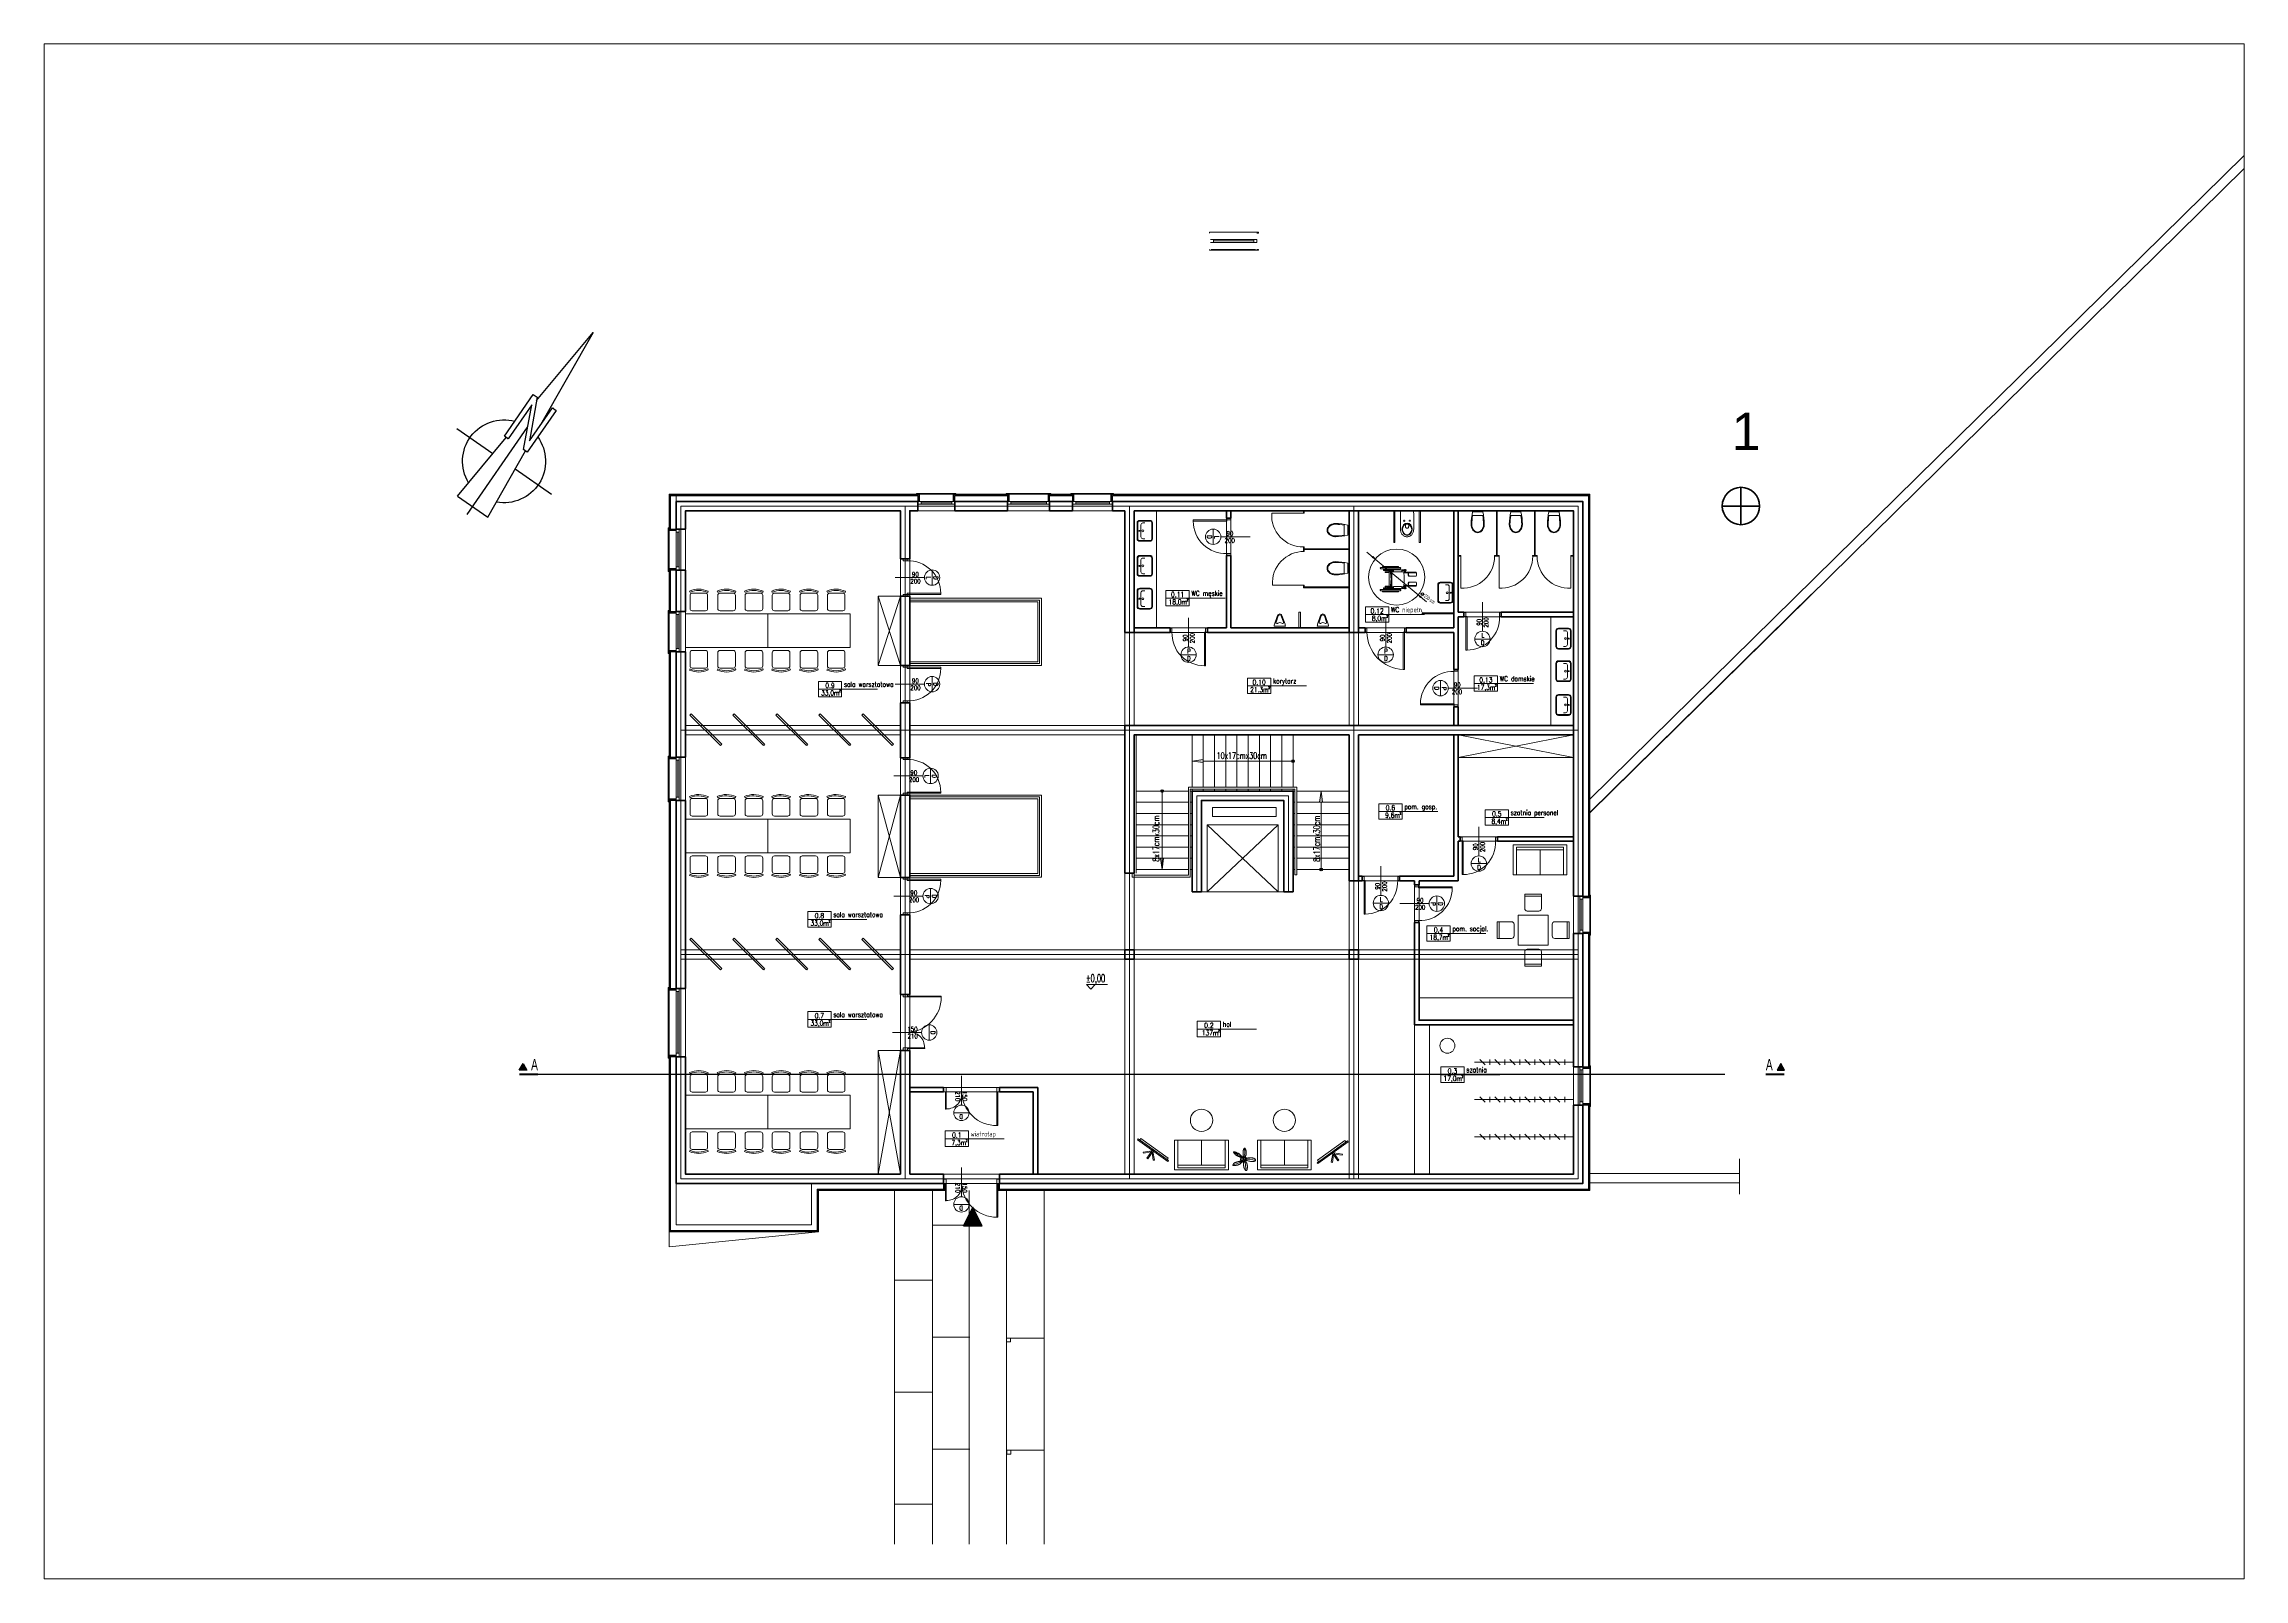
# Paper-space layout '2 (1)' of a CAD drawing. Header units: millimetres. Extents: x -10 to 579, y -6 to 405.
# The model-space entities are those that its viewports show. They can reach past a viewport. Long polylines and large blocks are cut down to what shows.
import ezdxf
from ezdxf.enums import TextEntityAlignment as Align

# ---------------------------------------------------------------- set-up
doc = ezdxf.new("R2010")
doc.units = ezdxf.units.MM
for name, pattern in [('DASHDOT', [25.4, 12.7, -6.35, 0, -6.35]), ('DASHED', [19.05, 12.7, -6.35]), ('HIDDEN', [9.525, 6.35, -3.175]), ('HIDDEN2', [4.7625, 3.175, -1.5875])]:
    doc.linetypes.add(name, pattern=pattern)
doc.layers.get('defpoints').update_dxf_attribs({"color": 4})
for name, color, linetype, lineweight in [('A- NAD', 111, 'DASHED', 15), ('A-MEBLE', 253, 'Continuous', 5), ('A-OSIE', 7, 'DASHDOT', 0), ('A-SCIANY DZIAŁOWE', 1, 'Continuous', 40), ('A-STOLARKA OKIENNA', 1, 'Continuous', 5), ('A-WIDOK', 111, 'Continuous', 15), ('A-wykończenia', 6, 'Continuous', 13), ('A04_KONSTRUKCJA PONIZEJ', 2, 'HIDDEN2', 0), ('A07_DRZWI_OKNA', 4, 'Continuous', 5), ('A08_OPIS DRZWI_OKIEN', 9, 'Continuous', 9), ('A09_MATERIAL', 251, 'Continuous', 0), ('A10_MATERIAL', 251, 'Continuous', 0), ('A10_OPIS', 4, 'Continuous', 15), ('A13_WYPOSAZENIE SANITARNE', 41, 'Continuous', 9), ('A14_KOTY', 4, 'Continuous', 5), ('A16_OPIS_POM', 2, 'Continuous', 9), ('mebelki', 8, 'Continuous', 5), ('SANITARIATY', 9, 'Continuous', 5), ('sciany murowane', 3, 'Continuous', 40), ('stolarka', 1, 'Continuous', 5)]:
    doc.layers.add(name, color=color, linetype=linetype, lineweight=lineweight)
doc.styles.add('ARIAL NARROW', font='ARIALN.TTF')
doc.styles.add('ROMANS', font='romans', dxfattribs={"width": 0.7})
doc.styles.get("Standard").update_dxf_attribs({"font": 'arial.ttf'})
doc.styles.add('WYM', font='ROMANS.SHX', dxfattribs={"width": 0.75})
doc.styles.add('X', font='ROMANS.shx', dxfattribs={"width": 0.5})

# ---------------------------------------------------------------- blocks, each defined once
blk = doc.blocks.new('A$C210872A0')
for points in [[(15.4, 44.2), (96.7, -37.1), (93.2, -40.7), (11.8, 40.7)], [(130.4, 44.2), (211.7, -37.1), (208.2, -40.7), (126.8, 40.7)], [(245.4, 44.2), (326.7, -37.1), (323.2, -40.7), (241.8, 40.7)], [(360.4, 44.2), (441.7, -37.1), (438.2, -40.7), (356.8, 40.7)], [(475.4, 44.2), (556.7, -37.1), (553.2, -40.7), (471.8, 40.7)]]:
    blk.add_lwpolyline(points, close=True)
blk = doc.blocks.new('B05X0605')
at = {"layer": 'A-MEBLE', "linetype": 'Continuous'}
for p, q in [((118.5, 187), (73.5, 187)), ((5, 118.5), (5, 73.5)), ((187, 118.5), (187, 73.5)), ((118.5, 5), (73.5, 5))]:
    blk.add_line(p, q, dxfattribs=at)
for points in [[(73.5, 154, 0.414214), (80.5, 147), (111.5, 147, 0.414214), (118.5, 154), (118.5, 192), (73.5, 192)], [(38, 73.5, 0.414214), (45, 80.5), (45, 111.5, 0.414214), (38, 118.5), (0, 118.5), (0, 73.5)], [(154, 73.5, -0.414214), (147, 80.5), (147, 111.5, -0.414214), (154, 118.5), (192, 118.5), (192, 73.5)], [(73.5, 38, -0.414214), (80.5, 45), (111.5, 45, -0.414214), (118.5, 38), (118.5, 0), (73.5, 0)]]:
    blk.add_lwpolyline(points, format="xyb", close=True, dxfattribs=at)
at = {"layer": 'A-MEBLE'}
blk.add_lwpolyline([(56, 136), (136, 136), (136, 56), (56, 56)], close=True, dxfattribs=at)
blk = doc.blocks.new('LOVESET6')
at = {"layer": 'A-MEBLE', "linetype": 'Continuous'}
for p, q in [((41.75, 0), (41.75, -40.00001)), ((-25.75, -3), (37.25, -3)), ((-25.75, -40.00001), (-25.75, -3)), ((-25.75, -6.5), (37.25, -6.5)), ((5.75, -40.00001), (5.75, -6.5)), ((37.25, -3), (37.25, -40.00001))]:
    blk.add_line(p, q, dxfattribs=at)
for points in [[(41.75, -40.00001), (-30.25, -40.00001), (-30.25, 0), (30.25, 0)], [(30.25, 0), (41.75, 0)]]:
    blk.add_lwpolyline(points, dxfattribs=at)
blk = doc.blocks.new('A$C0A0820CA')
at = {"layer": 'A-STOLARKA OKIENNA'}
for points in [[(5, 5), (5, 95), (8, 95), (8, 5)], [(0, 5), (5, 5), (5, -5), (0, -5)], [(95, 5), (100, 5), (100, -5), (95, -5)]]:
    blk.add_lwpolyline(points, close=True, dxfattribs=at)
blk.add_arc((8.4, 8.4), 86.6, 357.77764, 90.28032, dxfattribs=at)
blk = doc.blocks.new('A$C3AF31153')
at = {"layer": 'A-MEBLE'}
blk.add_line((0, 0), (-265, 0), dxfattribs=at)
for points in [[(-250.3, 7.1), (-236.1, -7.1)], [(-223.2, 7.1), (-223.2, -7.1)], [(-210.3, 7.1), (-196.1, -7.1)], [(-183.2, 7.1), (-183.2, -7.1)], [(-170.3, 7.1), (-156.1, -7.1)], [(-143.2, 7.1), (-143.2, -7.1)], [(-130.3, 7.1), (-116.1, -7.1)], [(-103.2, 7.1), (-103.2, -7.1)], [(-90.3, 7.1), (-76.1, -7.1)], [(-63.2, 7.1), (-63.2, -7.1)], [(-50.3, 7.1), (-36.1, -7.1)], [(-23.2, 7.1), (-23.2, -7.1)]]:
    blk.add_lwpolyline(points, dxfattribs=at)
blk = doc.blocks.new('MW-0-152')
at = {"layer": 'A13_WYPOSAZENIE SANITARNE', "linetype": 'ByBlock'}
blk.add_line((-15.5, -10), (15.5, -10), dxfattribs=at)
blk.add_lwpolyline([(-13.5, 0, 0.053819), (-17.7, -33.3, 0.078305), (-16.3, -42.2, 0.087719), (-12.6, -49.3, 0.105432), (-6.6, -54.4, 0.122623), (0, -56, 0.122623), (6.6, -54.4, 0.105432), (12.6, -49.3, 0.087719), (16.3, -42.2, 0.078305), (17.7, -33.3, 0.053819), (13.5, 0)], format="xyb", close=True, dxfattribs=at)
blk.add_lwpolyline([(-13.5, -10, 0.037963), (-15.7, -33.3, 0.078126), (-14.4, -41.6, 0.087719), (-11, -48.1, 0.105432), (-5.6, -52.6, 0.122623), (0, -54, 0.122623), (5.6, -52.6, 0.105432), (11, -48.1, 0.087719), (14.4, -41.6, 0.078126), (15.7, -33.3, 0.037963), (13.5, -10)], format="xyb", dxfattribs=at)
blk = doc.blocks.new('MW-0-105')
at = {"layer": 'A13_WYPOSAZENIE SANITARNE', "linetype": 'ByBlock'}
for points in [[(-21, -41), (21, -41, 0.414214), (28, -34), (28, -7, 0.414214), (21, 0), (-21, 0, 0.414214), (-28, -7), (-28, -34, 0.414214)], [(-21, -39), (21, -39, 0.414214), (26, -34), (26, -7, 0.414214), (21, -2), (-21, -2, 0.414214), (-26, -7), (-26, -34, 0.414214)]]:
    blk.add_lwpolyline(points, format="xyb", close=True, dxfattribs=at)
blk.add_lwpolyline([(21, -20.5), (21, -15, 0.414214), (16, -10), (-16, -10, 0.414214), (-21, -15), (-21, -20.5)], format="xyb", dxfattribs=at)
for centre, radius in [((0, -15.5), 2.5), ((0, -6.3), 1.29)]:
    blk.add_circle(centre, radius, dxfattribs=at)
blk = doc.blocks.new('A$C3C107989')
at = {"layer": 'A13_WYPOSAZENIE SANITARNE', "lineweight": 0}
for points in [[(17.6, 0), (17.7, -12), (17.8, -23.9), (17.8, -47.8), (17.8, -49.8), (17.6, -51.8), (17.3, -53.7), (16.9, -55.7), (16.3, -57.6), (15.5, -59.4), (14.6, -61.2), (13.5, -62.8), (12.3, -64.3), (10.8, -65.7), (9.3, -67), (7.6, -68), (5.8, -68.8), (3.9, -69.5), (2, -69.9), (0, -70), (-2, -69.9), (-4, -69.5), (-5.8, -68.8), (-7.6, -68), (-9.3, -67), (-10.9, -65.7), (-12.3, -64.3), (-13.6, -62.8), (-14.7, -61.2), (-15.6, -59.4), (-16.3, -57.6), (-16.9, -55.7), (-17.3, -53.7), (-17.6, -51.8), (-17.8, -49.8), (-17.8, -47.8), (-17.8, -23.9), (-17.7, -12), (-17.6, 0)], [(-17.6, 0), (17.6, 0)]]:
    blk.add_lwpolyline(points, dxfattribs=at)
at = {"layer": 'A13_WYPOSAZENIE SANITARNE'}
for points in [[(-10.4, -27), (-5.1, -27)], [(-7.8, -24.5), (-7.8, -29.5)], [(5.1, -27), (10.2, -27)], [(7.7, -24.8), (7.7, -29.3)]]:
    blk.add_lwpolyline(points, dxfattribs=at)
at = {"layer": 'A13_WYPOSAZENIE SANITARNE', "lineweight": 0}
for points in [[(-7.8, -27.7), (-7.5, -27.7), (-7.2, -27.5), (-7.1, -27.3), (-7, -27), (-7.1, -26.7), (-7.2, -26.5), (-7.5, -26.3), (-7.8, -26.2), (-8, -26.3), (-8.3, -26.5), (-8.5, -26.7), (-8.5, -27), (-8.5, -27.3), (-8.3, -27.5), (-8, -27.7)], [(-4.5, -37.9), (-4.4, -37.6), (-4.3, -37.3), (-4.1, -37.1), (-3.8, -36.9), (-2.9, -36.5), (-2, -36.3), (-1, -36.1), (0, -36.1), (1, -36.1), (2, -36.3), (2.9, -36.5), (3.8, -36.9), (4.1, -37.1), (4.3, -37.3), (4.4, -37.6), (4.4, -37.9), (4.4, -40.7), (4.3, -42.1), (4, -43.5), (3.8, -44.2), (3.5, -44.9), (3.1, -45.5), (2.6, -46), (2, -46.4), (1.4, -46.7), (0.7, -47), (0, -47), (-0.7, -47), (-1.4, -46.7), (-2.1, -46.4), (-2.6, -46), (-3.1, -45.5), (-3.5, -44.9), (-3.8, -44.2), (-4, -43.5), (-4.3, -42.1), (-4.4, -40.7)]]:
    blk.add_lwpolyline(points, close=True, dxfattribs=at)
blk.add_circle((7.7, -27), 0.752, dxfattribs=at)
for centre, major_axis, ratio in [((0, -49.5), (0, -16.5), 0.829441), ((0, -49.9), (0, -14.8), 0.831158)]:
    blk.add_ellipse(centre, major_axis=major_axis, ratio=ratio, start_param=0, end_param=6.283185, dxfattribs=at)
blk = doc.blocks.new('A$C1A052F2C')
at = {"layer": 'A-STOLARKA OKIENNA'}
for points in [[(-105, -5), (-110, -5), (-110, 5), (-105, 5)], [(0, -5), (-5, -5), (-5, 5), (0, 5)], [(-5, -5), (-5, -105), (-8, -105), (-8, -5)]]:
    blk.add_lwpolyline(points, close=True, dxfattribs=at)
blk.add_arc((-4.3, -4.4), 100.7, 180.3589, 267.89619, dxfattribs=at)
blk = doc.blocks.new('MW-0-174')
at = {"layer": 'A13_WYPOSAZENIE SANITARNE'}
for points in [[(-6, -28.7, 0.71055), (6, -28.7), (14.2, -5.4, 0.08401), (15, -0.5), (15, 0), (-15, 0), (-15, -0.5, 0.08401), (-14.2, -5.4)], [(6, -7.5, -0.647842), (10, -11.2), (4.2, -28, -0.71055), (-4.2, -28), (-10, -11.2, -0.763455), (-5.2, -8, 0.366262), (5.2, -8, -0.077354)]]:
    blk.add_lwpolyline(points, format="xyb", close=True, dxfattribs=at)
blk = doc.blocks.new('A$C75C05469')
at = {"layer": 'A-WIDOK'}
h = blk.add_hatch(color=256, dxfattribs=at)
h.dxf.hatch_style = 1
h.paths.add_polyline_path([(9.8, -60), (-4.9, -30)])
h.paths.add_polyline_path([(4, 0), (0.1, 30), (0, 30), (-4, 0)])
blk.add_lwpolyline([(0.1, 30), (4, 0), (-4, 0), (0, 30)], dxfattribs=at)
blk = doc.blocks.new('A$C078D0F1A')
at = {"layer": 'sciany murowane'}
for p, q in [((-50, 0), (50, 0)), ((0, 50), (0, -50))]:
    blk.add_line(p, q, dxfattribs=at)
blk.add_circle((0, 0), 50, dxfattribs=at)
blk = doc.blocks.new('opis-pomieszczenie')
for p, q in [((-64.8, 0), (99.9, 0)), ((0, 21.8), (0, -21.4))]:
    blk.add_line(p, q)
blk.add_lwpolyline([(0, 21.8), (-64.8, 21.8), (-64.8, -21.4), (0, -21.4)])
at = {"style": 'ROMANS', "width": 0.7}
for s, height, p in [('m', 14.3, (-13.8, -18)), ('2', 7.15, (-4.6, -8.4))]:
    blk.add_text(s, height=height, dxfattribs=at).set_placement(p, align=Align.CENTER)
blk.add_attdef('NR', text='', height=14.3, dxfattribs=at).set_placement((-32.4, 2.8), align=Align.CENTER)
for tag, p in [('POMIESZCZENIE', (6.3, 3.9)), ('POS', (6.3, -17.6))]:
    blk.add_attdef(tag, p, '', height=14.3, dxfattribs=at)
blk.add_attdef('POW', text='', height=14.3, dxfattribs=at).set_placement((-27, -17.4), align=Align.RIGHT)
blk = doc.blocks.new('A$C10196D7B')
at = {"layer": 'A-MEBLE'}
for p, q in [((-52.4, 25.1), (-49.1, 23.6)), ((-47.1, -17.7), (-47.1, 17.7)), ((-41.2, 23.5), (-5.9, 23.5)), ((0, 17.7), (0, -17.7)), ((-52, -24.9), (-48.6, -23.8)), ((-5.9, -23.5), (-41.2, -23.5))]:
    blk.add_line(p, q, dxfattribs=at)
for centre, radius, start, end in [((2.9, 0.5), 60.5, 156.03909, 204.86897), ((2.9, 0.5), 57, 156.05054, 205.22838), ((-41.2, 17.7), 5.89, 90, 180), ((-5.9, 17.7), 5.89, 0, 90), ((-41.2, -17.7), 5.89, 180, 270), ((-5.9, -17.7), 5.89, 270, 0)]:
    blk.add_arc(centre, radius, start, end, dxfattribs=at)
blk = doc.blocks.new('A$C33260528')
at = {"layer": 'A-MEBLE'}
for points in [[(220, 0), (0, 0), (0, -90), (220, -90)], [(440, 0), (220, 0), (220, -90), (440, -90)]]:
    blk.add_lwpolyline(points, close=True, dxfattribs=at)
at = {"xscale": -1, "rotation": 90}
for p in [(35.6, 8.2), (110, 8.2), (183, 8.2), (255.6, 8.2), (330, 8.2), (403, 8.2)]:
    blk.add_blockref('A$C10196D7B', p, dxfattribs=at)
at = {"rotation": 90}
for p in [(35.6, -98.2), (110, -98.2), (183, -98.2), (255.6, -98.2), (330, -98.2), (403, -98.2)]:
    blk.add_blockref('A$C10196D7B', p, dxfattribs=at)
blk = doc.blocks.new('A$C0DAD6F23')
h = blk.add_hatch(color=1)
h.dxf.hatch_style = 1
h.paths.add_polyline_path([(-30, 11), (-50, 11), (-40, 29.1)])
at = {"color": 1, "const_width": 5}
blk.add_lwpolyline([(0, 0), (-50, 0)], dxfattribs=at)
at = {"color": 1}
blk.add_lwpolyline([(-30, 11), (-50, 11), (-40, 29.1), (-30, 11)], dxfattribs=at)
blk = doc.blocks.new('A$C6AC737F8')
at = {"layer": 'A-wykończenia', "ltscale": 10}
blk.add_lwpolyline([(0, 0), (1.9, 9.8), (-7.9, 11.7), (-9.8, 1.9), (0, 0)], dxfattribs=at)
at = {"layer": 'A09_MATERIAL', "ltscale": 10}
blk.add_line((0, 0), (-98.2, 19), dxfattribs=at)
blk = doc.blocks.new('A$C594607AF')
at = {"layer": 'A-MEBLE'}
for p, q in [((46.8, 67.9), (-5.2, 67.9)), ((-5.2, 64.7), (46.8, 64.7)), ((42.4, 70.5), (-0.8, 70.5)), ((-0.8, 70.5), (-0.8, 67.9)), ((1.8, 63), (1.8, 60.4)), ((19.6, 63), (1.8, 63)), ((19.6, 60.4), (1.8, 60.4)), ((19.6, 64.7), (19.6, 57.1)), ((22.1, 64.7), (22.1, 60.6)), ((37.3, 63), (22.1, 63)), ((22.1, 60.6), (29, 60.6)), ((50.7, 61.9), (29.3, 61.9)), ((50.7, 61.9), (29.3, 61.9)), ((37.3, 63), (37.3, 61.9)), ((42.4, 70.5), (42.4, 67.9)), ((58.5, 62.3), (53.3, 62.3)), ((53.3, 59.9), (58.5, 59.9)), ((58.5, 55.9), (58.5, 63.1)), ((58.5, 63.1), (60.7, 63.1)), ((60.7, 63.1), (60.7, 55.9)), ((62.1, 62.3), (60.7, 62.3)), ((62.1, 59.9), (60.7, 59.9)), ((-5.2, 9.3), (46.8, 9.3)), ((46.8, 6.1), (-5.2, 6.1)), ((-0.8, 3.5), (-0.8, 6.1)), ((42.4, 3.5), (-0.8, 3.5)), ((1.8, 11), (1.8, 13.6)), ((19.6, 13.6), (1.8, 13.6)), ((19.6, 11), (1.8, 11)), ((7.2, 57.1), (6.6, 57.1)), ((6.6, 55.3), (17.5, 55.3)), ((6.6, 18.7), (17.5, 18.7)), ((7.2, 16.9), (6.6, 16.9)), ((9.6, 57.1), (9, 57.1)), ((9.6, 16.9), (9, 16.9)), ((12.1, 57.1), (11.4, 57.1)), ((12.1, 16.9), (11.4, 16.9)), ((14.6, 57.1), (13.9, 57.1)), ((14.6, 16.9), (13.9, 16.9)), ((17.5, 57.1), (16.4, 57.1)), ((17.5, 16.9), (16.4, 16.9)), ((17.5, 57.1), (19.9, 57.1)), ((17.5, 16.9), (17.5, 57.1)), ((17.5, 57.1), (19.9, 57.1)), ((17.5, 16.9), (19.9, 16.9)), ((19.6, 9.3), (19.6, 16.9)), ((22.1, 58.1), (29, 58.1)), ((22.1, 58.1), (22.1, 41.7)), ((22.1, 41.7), (24.6, 41.7)), ((24.6, 41.7), (22.1, 41.7)), ((24.6, 32.3), (22.1, 32.3)), ((22.1, 15.9), (22.1, 32.3)), ((22.1, 15.9), (29, 15.9)), ((22.1, 13.4), (29, 13.4)), ((22.1, 9.3), (22.1, 13.4)), ((37.3, 11), (22.1, 11)), ((24.6, 57.1), (29.2, 57.1)), ((24.6, 16.9), (24.6, 57.1)), ((24.6, 57.1), (29.2, 57.1)), ((24.6, 16.9), (29.2, 16.9)), ((29.3, 56.8), (50.7, 56.8)), ((29.3, 56.8), (50.7, 56.8)), ((29.3, 17.2), (50.7, 17.2)), ((50.7, 12.1), (29.3, 12.1)), ((37.3, 11), (37.3, 12.1)), ((42.4, 3.5), (42.4, 6.1)), ((50.8, 57.1), (55.4, 57.1)), ((50.8, 57.1), (55.4, 57.1)), ((50.8, 16.9), (55.4, 16.9)), ((53.3, 14.1), (58.5, 14.1)), ((58.5, 11.7), (53.3, 11.7)), ((55.7, 55.9), (89.3, 55.9)), ((55.7, 18.1), (89.3, 18.1)), ((56.1, 53.9), (90.1, 53.9)), ((56.1, 20.1), (90.1, 20.1)), ((58.5, 18.1), (58.5, 10.9)), ((58.5, 10.9), (60.7, 10.9)), ((60.7, 10.9), (60.7, 18.1)), ((62.1, 14.1), (60.7, 14.1)), ((62.1, 11.7), (60.7, 11.7)), ((89.3, 45.3), (68.9, 45.3)), ((89.3, 28.7), (68.9, 28.7))]:
    blk.add_line(p, q, dxfattribs=at)
for centre, radius, start, end in [((-5, 66.3), 1.62, 83.34842, 263.34842), ((35.8, 59.4), 6.91, 158.6958, 201.3042), ((35.8, 59.4), 6.91, 158.6958, 201.3042), ((46.7, 66.3), 1.62, 276.65158, 96.65158), ((44.2, 59.4), 6.91, 338.6958, 21.3042), ((44.2, 59.4), 6.91, 338.6958, 21.3042), ((53.7, 61.1), 1.29, 111.19345, 248.80655), ((61.6, 61.1), 1.29, 291.19345, 68.80655), ((-5, 7.7), 1.62, 96.65158, 276.65158), ((8.8, 56.2), 2.43, 157.5799, 202.4201), ((8.8, 17.8), 2.43, 157.5799, 202.4201), ((8.1, 59.4), 2.43, 248.70127, 291.29873), ((8.1, 14.6), 2.43, 68.70127, 111.29873), ((10.5, 59.4), 2.43, 248.70127, 291.29873), ((10.5, 14.6), 2.43, 68.70127, 111.29873), ((13, 59.4), 2.43, 248.70127, 291.29873), ((13, 14.6), 2.43, 68.70127, 111.29873), ((15.5, 59.4), 2.43, 248.70127, 291.29873), ((15.5, 14.6), 2.43, 68.70127, 111.29873), ((-64.5, 37), 86.8, 346.5803, 13.4197), ((35.8, 14.6), 6.91, 158.6958, 201.3042), ((46.7, 7.7), 1.62, 263.34842, 83.34842), ((44.2, 14.6), 6.91, 338.6958, 21.3042), ((53.7, 12.9), 1.29, 111.19345, 248.80655), ((-29, 37), 86.8, 346.5803, 13.4197), ((61.6, 12.9), 1.29, 291.19345, 68.80655), ((80.7, 50.6), 12.9, 165.06492, 204.38543), ((80.7, 23.4), 12.9, 155.61457, 194.93508), ((80.7, 50.6), 11.7, 165.06492, 207.03246), ((80.7, 23.4), 11.7, 152.96754, 194.93508), ((77.6, 50.6), 12.9, 335.61457, 24.38543), ((77.6, 23.4), 12.9, 335.61457, 24.38543)]:
    blk.add_arc(centre, radius, start, end, dxfattribs=at)
blk = doc.blocks.new('A$C50B7139D')
at = {"layer": 'A-MEBLE'}
h = blk.add_hatch(color=256, dxfattribs=at)
h.dxf.hatch_style = 1
h.paths.add_polyline_path([(-117.6, 106.2), (-112.1, 99.5), (-119.7, 103.7)])
h = blk.add_hatch(color=256, dxfattribs=at)
h.dxf.hatch_style = 1
h.paths.add_polyline_path([(11, -0.3), (3.4, 3.9), (9, -2.8)])
blk.add_line((3.4, 3.9), (-112.2, 99.4), dxfattribs=at)
for points in [[(-112.1, 99.5), (-134.2, 117.8)], [(3.4, 3.9), (25.5, -14.4)]]:
    blk.add_lwpolyline(points, dxfattribs=at)
for points in [[(-117.6, 106.2), (-112.1, 99.5), (-119.7, 103.7)], [(11, -0.3), (3.4, 3.9), (9, -2.8)]]:
    blk.add_lwpolyline(points, close=True, dxfattribs=at)
blk.add_circle((-54.4, 51.6), 75, dxfattribs=at)
at = {"layer": 'A16_OPIS_POM'}
blk.add_line((8.9, 6.4), (19.8, 4.8), dxfattribs=at)
blk.add_circle((14.4, 5.8), 3.53, dxfattribs=at)
blk.add_blockref('A$C594607AF', (-91.7, 8.9))
at = {"layer": 'A16_OPIS_POM', "insert": (23.3, 6.8), "char_height": 10, "attachment_point": 1, "rotation": 322.72495, "style": 'ROMANS'}
blk.add_mtext_dynamic_manual_height_columns('{\\fArial Narrow|b0|i0|c0|p34;150 cm}', width=102.116, gutter_width=12.5, heights=[0], dxfattribs=at)
blk = doc.blocks.new('poziom miekki')
for p, q in [((15.8, 4.2), (-4.2, 4.2)), ((-4.2, 4.2), (0, 0)), ((0, 0), (4.2, 4.2))]:
    blk.add_line(p, q)
at = {"color": 0, "style": 'ROMANS', "width": 0.7}
blk.add_attdef('H?', (-4.2, 8.2), '', height=7.5, dxfattribs=at)
blk = doc.blocks.new('drzwi opis')
for p, q in [((-29.3, 124.9), (29.3, 124.9)), ((0, 95.6), (0, -15.6))]:
    blk.add_line(p, q)
blk.add_circle((0, 124.9), 29.3)
at = {"style": 'ROMANS', "width": 0.7}
for tag, p in [('WDPPOZ', (0, 102.7)), ('WDNR', (1.1, 127.5))]:
    blk.add_attdef(tag, text='', height=17, dxfattribs=at).set_placement(p, align=Align.CENTER)
for tag, p in [('WDS', (-4.1, -6)), ('WDH', (22.5, -6.4))]:
    blk.add_attdef(tag, text='', height=17, rotation=90, dxfattribs=at).set_placement(p, align=Align.CENTER)
blk = doc.blocks.new('A$C1EE77004')
at = {"layer": 'stolarka'}
for points in [[(143, 6), (143, 96), (145, 96), (145, 6)], [(5, 6), (5, 52), (7, 52), (7, 6)]]:
    blk.add_lwpolyline(points, dxfattribs=at)
for points in [[(7, -6), (7, 6), (0, 6), (0, -6)], [(143, 6), (143, -6), (150, -6), (150, 6)]]:
    blk.add_lwpolyline(points, close=True, dxfattribs=at)
for centre, radius, start, end in [((142.3, 1.6), 94.4, 89.56564, 177.33804), ((9.7, 12.4), 38.8, 350.5292, 94.05773)]:
    blk.add_arc(centre, radius, start, end, dxfattribs=at)
blk = doc.blocks.new('sztalugaa')
at = {"layer": 'A-MEBLE', "ltscale": 10}
for points in [[(-61, -73.2), (-3.7, 8.7), (-1.2, 7), (-58.6, -75), (-61, -73.2)], [(-4.1, 2.9), (0, 0), (-51.6, -73.7), (-55.7, -70.9)], [(-35.1, -32.8), (-57.7, -36.8), (-58.2, -33.9), (-37.8, -30.3)], [(-34.8, -28.8), (-52.4, -16.4), (-54.1, -18.9), (-36.5, -31.2)], [(-32.8, -29.6), (-36.7, -6.9), (-39.7, -7.4), (-36.1, -27.8)], [(-33.5, -33.9), (-36.8, -31.6), (-34.5, -28.3), (-31.2, -30.6), (-33.5, -33.9)]]:
    blk.add_lwpolyline(points, dxfattribs=at)
blk = doc.blocks.new('PLANT2')
at = {"layer": 'A-MEBLE'}
for p, q in [((-8.5, -0.3), (-5.8, 0.2)), ((-5.8, 0.2), (-2.3, 0.2)), ((-1.5, 0.2), (-0.5, 0.6)), ((-1.5, 0.1), (-0.5, 0.4)), ((-1, 9.4), (-1.4, 6.8)), ((-1.4, 6.8), (-1.4, 5)), ((-1.4, 5), (-0.5, 1.9)), ((-0.5, 0.6), (-0.5, 1.4)), ((-0.5, 0.4), (-0.5, -0.3)), ((-0.3, 0.7), (-0.4, 1.4)), ((-0.4, -0.4), (-0.3, 0.5)), ((0.7, 1.3), (-0.3, 0.7)), ((-0.3, 0.5), (0.5, -0.5)), ((-0.2, 0.5), (0.8, 1.2)), ((0.6, -0.5), (-0.2, 0.6)), ((2.5, 2.8), (1.7, 1.9)), ((4.7, 4.1), (2.5, 2.8)), ((6.9, 5.4), (4.7, 4.1)), ((8.3, 6.3), (6.9, 5.4)), ((-10.2, -0.7), (-8.5, -0.3)), ((-1.9, -4.2), (-2.3, -8.6)), ((-1.4, -2.5), (-1.9, -4.2)), ((-0.5, -0.7), (-1.4, -2.5)), ((1.2, -1.6), (2.5, -2.5)), ((2.5, -2.5), (5.2, -3.8)), ((5.2, -3.8), (8.3, -4.7))]:
    blk.add_line(p, q, dxfattribs=at)
for points in [[(-4, 1.3), (-4.4, 1.3), (-4.9, 1.4), (-5.3, 1.4), (-5.8, 1.4), (-6.2, 1.4), (-6.6, 1.4), (-6.9, 1.4), (-7.3, 1.4), (-7.6, 1.4), (-7.9, 1.3), (-8.2, 1.3), (-8.4, 1.2), (-8.6, 1.2), (-8.9, 1.1), (-9.1, 1), (-9.3, 1), (-9.5, 0.9), (-9.6, 0.8), (-9.8, 0.7), (-10, 0.6), (-10.1, 0.5), (-10.3, 0.4), (-10.4, 0.3), (-10.5, 0.2), (-10.6, 0), (-10.7, -0.1), (-10.8, -0.2), (-10.8, -0.3), (-10.9, -0.4), (-10.9, -0.5), (-10.9, -0.6), (-11, -0.7), (-10.9, -0.8), (-10.9, -0.9), (-10.9, -1.1), (-10.8, -1.2), (-10.7, -1.3), (-10.6, -1.4), (-10.5, -1.4), (-10.3, -1.5), (-10.1, -1.6), (-9.8, -1.7), (-9.6, -1.7), (-9.3, -1.8), (-9, -1.8), (-8.6, -1.9), (-8.2, -1.9), (-7.9, -1.9), (-7.5, -1.9), (-7.1, -1.9), (-6.7, -1.8), (-6.2, -1.8), (-5.8, -1.7), (-5.3, -1.6), (-4.8, -1.5), (-4.4, -1.4), (-3.9, -1.2), (-3.4, -1.1), (-2.9, -0.9), (-2.5, -0.7), (-2.1, -0.5), (-1.8, -0.3), (-1.6, -0.1), (-1.5, 0.1), (-1.5, 0.3), (-1.7, 0.4), (-1.9, 0.6), (-2.2, 0.8), (-2.6, 0.9), (-3.1, 1), (-3.5, 1.2), (-4, 1.3)], [(-2, 3.2), (-2.2, 3.5), (-2.3, 3.9), (-2.4, 4.2), (-2.5, 4.5), (-2.5, 4.9), (-2.6, 5.2), (-2.6, 5.5), (-2.6, 5.9), (-2.6, 6.2), (-2.6, 6.5), (-2.5, 6.9), (-2.5, 7.2), (-2.4, 7.5), (-2.3, 7.8), (-2.3, 8.1), (-2.2, 8.4), (-2, 8.7), (-1.9, 9), (-1.8, 9.3), (-1.6, 9.5), (-1.5, 9.7), (-1.3, 9.9), (-1.2, 10), (-1.1, 10.1), (-0.9, 10.1), (-0.8, 10), (-0.7, 9.9), (-0.6, 9.8), (-0.4, 9.6), (-0.3, 9.4), (-0.3, 9.2), (-0.2, 9), (-0.1, 8.7), (0, 8.5), (0, 8.3), (0.1, 8.1), (0.2, 7.8), (0.2, 7.6), (0.2, 7.3), (0.3, 7), (0.3, 6.8), (0.3, 6.5), (0.3, 6.2), (0.3, 5.8), (0.3, 5.5), (0.3, 5.1), (0.3, 4.7), (0.3, 4.3), (0.2, 3.8), (0.2, 3.3), (0.1, 2.9), (0.1, 2.5), (0, 2.1), (-0.1, 1.8), (-0.2, 1.5), (-0.4, 1.4), (-0.6, 1.4), (-0.8, 1.4), (-1, 1.6), (-1.2, 1.8), (-1.4, 2.1), (-1.6, 2.5), (-1.8, 2.8), (-2, 3.2)], [(2.4, 3.5), (2.7, 3.7), (2.9, 4), (3.2, 4.3), (3.4, 4.5), (3.7, 4.7), (3.9, 4.9), (4.1, 5.1), (4.4, 5.3), (4.6, 5.4), (4.9, 5.6), (5.1, 5.7), (5.4, 3.8), (5.7, 6), (5.9, 6.1), (6.2, 6.2), (6.4, 6.2), (6.7, 6.3), (6.9, 6.4), (7.1, 6.5), (7.4, 6.5), (7.6, 6.6), (7.8, 6.6), (7.9, 6.6), (8.1, 6.7), (8.3, 6.7), (8.4, 6.7), (8.5, 6.7), (8.6, 6.7), (8.7, 6.7), (8.8, 6.7), (8.8, 6.6), (8.8, 6.5), (8.8, 6.4), (8.8, 6.3), (8.7, 6.2), (8.6, 6.1), (8.5, 5.9), (8.4, 5.7), (8.3, 5.5), (8.1, 5.4), (7.9, 5.2), (7.8, 5), (7.6, 4.8), (7.4, 4.6), (7.2, 4.4), (6.9, 4.2), (6.7, 4), (6.5, 3.8), (6.3, 3.7), (6.1, 3.5), (5.8, 3.4), (5.6, 3.3), (5.4, 3.1), (5.1, 3), (4.9, 2.9), (4.6, 2.8), (4.3, 2.7), (4, 2.6), (3.7, 2.5), (3.4, 2.3), (3.1, 2.2), (2.8, 2.1), (2.5, 2), (2.2, 1.8), (1.9, 1.7), (1.6, 1.6), (1.3, 1.4), (1.1, 1.3), (0.9, 1.3), (0.8, 1.2), (0.7, 1.2), (0.7, 1.3), (0.8, 1.5), (0.9, 1.7), (1.1, 1.9), (1.3, 2.2), (1.6, 2.5), (1.8, 2.8), (2.1, 3.1), (2.4, 3.5)], [(-1.8, -1.6), (-2, -1.8), (-2.2, -2), (-2.3, -2.3), (-2.5, -2.5), (-2.6, -2.7), (-2.8, -3), (-2.9, -3.2), (-3, -3.4), (-3.1, -3.7), (-3.2, -3.9), (-3.3, -4.2), (-3.4, -4.5), (-3.4, -4.7), (-3.5, -5), (-3.5, -5.3), (-3.5, -5.6), (-3.6, -5.8), (-3.6, -6.1), (-3.6, -6.4), (-3.6, -6.7), (-3.6, -6.9), (-3.6, -7.2), (-3.6, -7.4), (-3.5, -7.7), (-3.5, -7.9), (-3.5, -8.2), (-3.4, -8.4), (-3.4, -8.6), (-3.3, -8.8), (-3.3, -9), (-3.2, -9.2), (-3.2, -9.3), (-3.1, -9.4), (-3.1, -9.5), (-3, -9.6), (-3, -9.7), (-2.9, -9.8), (-2.8, -9.8), (-2.8, -9.9), (-2.7, -9.9), (-2.7, -9.9), (-2.6, -9.9), (-2.6, -9.9), (-2.5, -9.9), (-2.4, -9.9), (-2.4, -9.9), (-2.3, -9.9), (-2.2, -9.8), (-2.1, -9.8), (-2, -9.7), (-1.9, -9.6), (-1.8, -9.5), (-1.7, -9.4), (-1.6, -9.3), (-1.5, -9.1), (-1.4, -9), (-1.3, -8.9), (-1.2, -8.7), (-1.1, -8.6), (-1, -8.4), (-0.9, -8.2), (-0.8, -8), (-0.7, -7.8), (-0.6, -7.5), (-0.5, -7.3), (-0.5, -7), (-0.4, -6.7), (-0.3, -6.4), (-0.3, -6.1), (-0.2, -5.8), (-0.2, -5.6), (-0.2, -5.3), (-0.1, -5), (-0.1, -4.7), (-0.1, -4.5), (-0.1, -4.3), (-0.1, -4), (-0.1, -3.8), (-0.1, -3.5), (-0.2, -3.3), (-0.2, -3), (-0.2, -2.8), (-0.3, -2.5), (-0.3, -2.3), (-0.3, -2), (-0.4, -1.8), (-0.4, -1.5), (-0.4, -1.3), (-0.4, -1.1), (-0.4, -0.9), (-0.4, -0.7), (-0.3, -0.6), (-0.3, -0.5), (-0.4, -0.4), (-0.4, -0.4), (-0.5, -0.4), (-0.6, -0.4), (-0.7, -0.5), (-0.8, -0.6), (-1, -0.8), (-1.2, -1), (-1.4, -1.2), (-1.6, -1.4), (-1.8, -1.6)], [(0.9, -1.7), (1, -1.9), (1.2, -2.1), (1.3, -2.3), (1.5, -2.5), (1.6, -2.7), (1.8, -2.9), (2, -3.1), (2.2, -3.3), (2.4, -3.5), (2.6, -3.7), (2.8, -3.8), (3, -4), (3.2, -4.2), (3.4, -4.3), (3.6, -4.4), (3.8, -4.5), (4, -4.6), (4.2, -4.7), (4.3, -4.8), (4.5, -4.9), (4.7, -5), (4.9, -5), (5.1, -5.1), (5.3, -5.1), (5.6, -5.2), (5.8, -5.2), (6, -5.3), (6.3, -5.3), (6.5, -5.4), (6.8, -5.4), (7.1, -5.5), (7.3, -5.5), (7.6, -5.5), (7.8, -5.5), (8, -5.5), (8.2, -5.6), (8.4, -5.6), (8.6, -5.6), (8.8, -5.6), (8.9, -5.6), (9, -5.6), (9.2, -5.6), (9.2, -5.6), (9.3, -5.5), (9.4, -5.5), (9.4, -5.4), (9.4, -5.4), (9.4, -5.3), (9.3, -5.2), (9.3, -5), (9.2, -4.8), (9.1, -4.7), (9, -4.5), (8.9, -4.3), (8.8, -4.1), (8.7, -4), (8.6, -3.8), (8.5, -3.6), (8.4, -3.5), (8.2, -3.4), (8.1, -3.3), (8, -3.2), (7.8, -3.1), (7.7, -3), (7.5, -2.9), (7.3, -2.8), (7.1, -2.8), (6.9, -2.7), (6.7, -2.7), (6.5, -2.6), (6.3, -2.5), (6.1, -2.5), (5.9, -2.4), (5.8, -2.4), (5.6, -2.3), (5.4, -2.3), (5.2, -2.2), (5, -2.2), (4.8, -2.1), (4.6, -2), (4.4, -2), (4.1, -1.9), (3.9, -1.9), (3.6, -1.8), (3.4, -1.8), (3.1, -1.7), (2.9, -1.6), (2.6, -1.5), (2.4, -1.4), (2.1, -1.4), (1.9, -1.3), (1.7, -1.2), (1.5, -1.1), (1.3, -1), (1.1, -0.9), (1, -0.8), (0.9, -0.7), (0.8, -0.7), (0.7, -0.6), (0.6, -0.6), (0.6, -0.5), (0.5, -0.5), (0.5, -0.5), (0.5, -0.6), (0.5, -0.6), (0.5, -0.7), (0.6, -0.9), (0.6, -1), (0.7, -1.1), (0.7, -1.3), (0.8, -1.5), (0.9, -1.7)]]:
    blk.add_lwpolyline(points, close=True, dxfattribs=at)
for radius, start, end in [(2.64, 123.8022, 163.3846), (2.2, 123.3061, 164.633), (2.64, 55.4621, 85.1348), (2.2, 56.1561, 85.8565), (2.2, 323.0276, 39.4037), (2.64, 325.816, 37.097), (2.64, 200.5744, 226.3792), (2.2, 199.7262, 226.28), (2.2, 263.9554, 299.0217), (2.64, 266.0481, 299.6067)]:
    blk.add_arc((-0.1, 0.2), radius, start, end, dxfattribs=at)
blk = doc.blocks.new('A$C44275C23')
for p, q in [((4.61, 4.11), (4.61, 0.97)), ((0, 0), (7.57, 0)), ((0.66, 1.32), (6.09, 0.85)), ((0.66, 1.32), (0.66, -1.32)), ((6.09, 0.99), (9.71, 0.99)), ((6.09, 0.66), (6.09, 0.99)), ((6.09, 0.89), (6.09, 0.82)), ((6.09, 0.76), (6.09, 0.69)), ((9.05, 0.66), (6.09, 0.66)), ((6.09, -0.66), (9.05, 0.66)), ((9.71, 0.66), (6.83, -0.66)), ((15.79, 0), (8.22, -0.66)), ((9.49, 0.56), (15.79, 0)), ((9.71, 0.99), (9.71, 0.66)), ((0.66, -1.32), (6.09, -0.85)), ((4.61, -0.97), (4.61, -4.11)), ((6.09, -0.99), (6.09, -0.66)), ((9.71, -0.99), (6.09, -0.99)), ((6.83, -0.66), (9.71, -0.66)), ((9.71, -0.66), (9.71, -0.99)), ((9.71, -0.69), (9.71, -0.76)), ((9.71, -0.82), (9.71, -0.89))]:
    blk.add_line(p, q)
at = {"extrusion": (0, 0, -1)}
for major_axis, start_param, end_param in [((0, -2.96), 1.990863, 4.372879), ((0, 2.96), 1.909951, 4.291964)]:
    blk.add_ellipse((4.61, 0), major_axis=major_axis, ratio=1, start_param=start_param, end_param=end_param, dxfattribs=at)

msp = doc.modelspace()

# ---------------------------------------------------------------- hatches: boundary and pattern name
h = msp.add_hatch(color=256)
h.dxf.hatch_style = 1
edge = h.paths.add_edge_path()
edge.add_arc((9996.59, 18295.81), 3.47, 0, 360)
h = msp.add_hatch(color=256)
h.dxf.hatch_style = 1
edge = h.paths.add_edge_path()
edge.add_arc((9646.54, 18215.75), 3.47, 0, 360)
h = msp.add_hatch(color=256)
h.dxf.hatch_style = 1
edge = h.paths.add_edge_path()
edge.add_arc((10071.59, 18005.75), 3.47, 0, 360)
h = msp.add_hatch(color=256)
h.dxf.hatch_style = 1
h.paths.add_polyline_path([(9165.2, 17052.45), (9140.2, 17102.45), (9115.2, 17052.45)])

# ---------------------------------------------------------------- linework, layer by layer
msp.add_line((9115.2, 17052.45), (9140.2, 17102.45))
msp.add_lwpolyline([(9165.2, 17052.45), (9140.2, 17102.45), (9115.2, 17052.45)], close=True)
for centre in [(9996.59, 18295.81), (9646.54, 18215.75), (10071.59, 18005.75)]:
    msp.add_circle(centre, 3.47)
at = {"layer": 'A- NAD', "ltscale": 2}
for p, q in [((9818.59, 18945.94), (9818.59, 18845.94)), ((9830.59, 18945.94), (9830.59, 18845.94)), ((8946.59, 18736.72), (8946.59, 18836.72)), ((8971.59, 18836.72), (8971.59, 18736.72)), ((10453.2, 18694.03), (10553.2, 18694.03)), ((10453.2, 18682.03), (10553.2, 18682.03)), ((9546.59, 18390.75), (9546.59, 18640.03)), ((9571.59, 18640.03), (9571.59, 18390.75)), ((9666.65, 18640.03), (9767.7, 18640.03)), ((9667.7, 18652.03), (9767.7, 18652.03)), ((10146.59, 18390.75), (10146.59, 18640.03)), ((10171.59, 18640.03), (10171.59, 18390.75)), ((10189.44, 18652.03), (10299.44, 18652.03)), ((10189.44, 18640.03), (10299.44, 18640.03)), ((8946.59, 18451.72), (8946.59, 18551.72)), ((8971.59, 18551.72), (8971.59, 18451.72)), ((10426.59, 18541.03), (10426.59, 18441.03)), ((10438.59, 18541.03), (10438.59, 18441.03)), ((8946.59, 18390.75), (8371.59, 18390.75)), ((8946.59, 18365.75), (8371.59, 18365.75)), ((9546.59, 18390.75), (8971.59, 18390.75)), ((9546.59, 18365.75), (8971.59, 18365.75)), ((8946.59, 18205), (8946.59, 18305)), ((8971.59, 18305), (8971.59, 18205)), ((9996.59, 18215.75), (10001.59, 18215.75)), ((9996.59, 18185.75), (10001.59, 18185.75)), ((9996.59, 18185.75), (10001.59, 18185.75)), ((9996.59, 18155.75), (10001.59, 18155.75)), ((10543.62, 18093.3), (10443.62, 18093.3)), ((10543.62, 18081.3), (10443.62, 18081.3)), ((8946.59, 17884.61), (8946.59, 17984.61)), ((8971.59, 17984.61), (8971.59, 17884.61)), ((9546.59, 17190.75), (9546.59, 17995.75)), ((9571.59, 17190.75), (9571.59, 17995.75)), ((10146.59, 17178.25), (10146.59, 17975.75)), ((10171.59, 17178.25), (10171.59, 17975.75)), ((10281.62, 17987.75), (10181.62, 17987.75)), ((10281.62, 17975.75), (10181.62, 17975.75)), ((10321.59, 17864.51), (10321.59, 17964.51)), ((10333.59, 17964.51), (10333.59, 17864.51)), ((8359.09, 17790.75), (8946.59, 17790.75)), ((8971.59, 17790.75), (10759.09, 17790.75)), ((8359.09, 17765.75), (8946.59, 17765.75)), ((8971.59, 17765.75), (10759.09, 17765.75)), ((8946.59, 17521.88), (8946.59, 17671.88)), ((8971.59, 17671.88), (8971.59, 17521.88)), ((9211.59, 17422.75), (9061.59, 17422.75)), ((9061.59, 17410.75), (9211.59, 17410.75)), ((9061.59, 17190.75), (9211.59, 17190.75)), ((9211.59, 17165.75), (9061.59, 17165.75))]:
    msp.add_line(p, q, dxfattribs=at)
at = {"layer": 'A- NAD'}
for p, q in [((9721.59, 18215.75), (9726.59, 18215.75)), ((9721.59, 18185.75), (9726.59, 18185.75)), ((9726.59, 18215.75), (9726.59, 18220.75)), ((9756.59, 18215.75), (9756.59, 18220.75)), ((9786.59, 18215.75), (9786.59, 18220.75)), ((9816.59, 18215.75), (9816.59, 18220.75)), ((9846.59, 18215.75), (9846.59, 18220.75)), ((9876.59, 18215.75), (9876.59, 18220.75)), ((9906.59, 18215.75), (9906.59, 18220.75)), ((9936.59, 18215.75), (9936.59, 18220.75)), ((9966.59, 18215.75), (9966.59, 18220.75)), ((9996.59, 18215.75), (9996.59, 18220.75)), ((9721.59, 18155.75), (9726.59, 18155.75)), ((9721.59, 18125.75), (9726.59, 18125.75)), ((9721.59, 18095.75), (9726.59, 18095.75)), ((9721.59, 18065.75), (9726.59, 18065.75)), ((9721.59, 18035.75), (9726.59, 18035.75)), ((9721.59, 18005.75), (9726.59, 18005.75))]:
    msp.add_line(p, q, dxfattribs=at)
at = {"layer": 'A-MEBLE'}
for p, q in [((8886.59, 18736.72), (8886.59, 18551.72)), ((8886.59, 18736.72), (8946.59, 18736.72)), ((8946.59, 18551.72), (8886.59, 18736.72)), ((8886.59, 18551.72), (8946.59, 18736.72)), ((8886.59, 18551.72), (8946.59, 18551.72)), ((10746.59, 18305.75), (10438.59, 18365.75)), ((10438.59, 18305.75), (10746.59, 18365.75)), ((10746.59, 18305.75), (10438.59, 18305.75)), ((8886.59, 18205), (8886.59, 17984.61)), ((8886.59, 18205), (8946.59, 18205)), ((8946.59, 17984.61), (8886.59, 18205)), ((8886.59, 17984.61), (8946.59, 18205)), ((8886.59, 17984.61), (8946.59, 17984.61)), ((10746.59, 17662.75), (10333.59, 17662.75)), ((10321.59, 17590.75), (10321.59, 17190.75)), ((10361.59, 17590.75), (10361.59, 17190.75)), ((8886.59, 17521.88), (8886.59, 17190.75)), ((8886.59, 17521.88), (8946.59, 17521.88)), ((8946.59, 17190.75), (8886.59, 17521.88)), ((8886.59, 17190.75), (8946.59, 17521.88))]:
    msp.add_line(p, q, dxfattribs=at)
for centre, radius in [((10409.61, 17534.36), 20), ((9751.81, 17334.91), 29.9), ((9973.39, 17334.91), 29.9)]:
    msp.add_circle(centre, radius, dxfattribs=at)
at = {"layer": 'A-OSIE', "ltscale": 2}
for p, q in [((8359.09, 18978.25), (10759.09, 18978.25)), ((8959.09, 17178.25), (8959.09, 18978.25)), ((9559.09, 17178.25), (9559.09, 18978.25)), ((10159.09, 17178.25), (10159.09, 18978.25)), ((8359.09, 18378.25), (10759.09, 18378.25)), ((8359.09, 17778.25), (10759.09, 17778.25))]:
    msp.add_line(p, q, dxfattribs=at)
for points in [[(10759.09, 18978.25), (10759.09, 17178.25), (8359.09, 17178.25), (8359.09, 18978.25)], [(9739.09, 17945.75), (9739.09, 18203.25), (9984.09, 18203.25), (9984.09, 17945.75)]]:
    msp.add_lwpolyline(points, dxfattribs=at)
at = {"layer": 'A-SCIANY DZIAŁOWE'}
for p, q in [((9818.59, 18945.94), (9818.59, 18965.75)), ((9830.59, 18945.94), (9830.59, 18965.75)), ((10426.59, 18965.75), (10426.59, 18652.03)), ((10438.59, 18965.75), (10438.59, 18694.03)), ((9818.59, 18945.94), (9830.59, 18945.94)), ((9818.59, 18652.03), (9818.59, 18845.94)), ((9818.59, 18845.94), (9830.59, 18845.94)), ((9830.59, 18652.03), (9830.59, 18845.94)), ((10438.59, 18694.03), (10453.2, 18694.03)), ((10438.59, 18682.03), (10438.59, 18541.03)), ((10438.59, 18682.03), (10453.2, 18682.03)), ((10453.2, 18682.03), (10453.2, 18694.03)), ((10553.2, 18694.03), (10746.59, 18694.03)), ((10553.2, 18682.03), (10553.2, 18694.03)), ((10553.2, 18682.03), (10746.59, 18682.03)), ((9571.59, 18652.03), (9667.7, 18652.03)), ((9571.59, 18640.03), (9667.7, 18640.03)), ((9667.7, 18640.03), (9667.7, 18652.03)), ((10189.44, 18652.03), (10171.59, 18652.03)), ((10171.59, 18640.03), (10189.44, 18640.03)), ((10189.44, 18640.03), (10189.44, 18652.03)), ((10426.59, 18652.03), (10299.44, 18652.03)), ((10299.44, 18652.03), (10299.44, 18640.03)), ((10299.44, 18640.03), (10426.59, 18640.03)), ((10426.59, 18640.03), (10426.59, 18541.03)), ((10426.59, 18541.03), (10438.59, 18541.03)), ((10426.59, 18441.03), (10426.59, 18390.75)), ((10426.59, 18441.03), (10438.59, 18441.03)), ((10438.59, 18441.03), (10438.59, 18390.75)), ((10426.59, 17987.75), (10426.59, 18365.75)), ((10438.59, 18093.3), (10438.59, 18365.75)), ((10438.59, 18093.3), (10443.62, 18093.3)), ((10438.61, 18081.3), (10443.62, 18081.3)), ((10438.61, 17975.75), (10438.61, 18081.3)), ((10443.62, 18081.3), (10443.62, 18093.3)), ((10746.59, 18093.3), (10543.62, 18093.3)), ((10543.62, 18081.3), (10543.62, 18093.3)), ((10746.59, 18081.3), (10543.62, 18081.3)), ((10171.59, 17987.75), (10181.62, 17987.75)), ((10171.59, 17975.75), (10181.62, 17975.75)), ((10181.62, 17975.75), (10181.62, 17987.75)), ((10281.62, 17987.75), (10426.59, 17987.75)), ((10281.62, 17975.75), (10281.62, 17987.75)), ((10281.62, 17975.75), (10321.59, 17975.75)), ((10333.59, 17964.51), (10321.59, 17964.51)), ((10333.59, 17975.75), (10438.61, 17975.75)), ((10333.59, 17864.51), (10321.59, 17864.51)), ((9061.59, 17422.75), (8971.59, 17422.75)), ((9061.59, 17422.75), (9061.59, 17410.75)), ((9313.59, 17422.75), (9211.59, 17422.75)), ((9211.59, 17422.75), (9211.59, 17410.75)), ((9313.59, 17422.75), (9313.59, 17190.75)), ((9061.59, 17410.75), (8971.59, 17410.75)), ((9301.59, 17410.75), (9211.59, 17410.75)), ((9301.59, 17410.75), (9301.59, 17190.75))]:
    msp.add_line(p, q, dxfattribs=at)
for points in [[(9818.59, 18652.03), (9767.7, 18652.03), (9767.7, 18640.03), (10146.59, 18640.03)], [(10146.59, 18652.03), (9830.59, 18652.03)], [(10321.59, 17975.75), (10321.59, 17964.51)], [(10333.59, 17975.75), (10333.59, 17964.51)], [(10321.59, 17864.51), (10321.59, 17590.75), (10746.59, 17590.75)], [(10333.59, 17864.51), (10333.59, 17602.75), (10746.59, 17602.75)]]:
    msp.add_lwpolyline(points, dxfattribs=at)
at = {"layer": 'A-STOLARKA OKIENNA'}
for p, q in [((10024.59, 18958.75), (9939.59, 18958.75)), ((10445.59, 18843.75), (10445.59, 18758.75)), ((10547.59, 18843.75), (10547.59, 18758.75)), ((10739.59, 18843.75), (10739.59, 18758.75)), ((10026.59, 18766.75), (9941.59, 18766.75))]:
    msp.add_line(p, q, dxfattribs=at)
for centre, start, end in [((10023.81, 18953.15), 176.196766, 270.53008), ((10025.81, 18772.35), 89.46992, 183.803234), ((10451.19, 18842.97), 266.196766, 0.53008), ((10553.19, 18842.97), 266.196766, 0.53008), ((10734, 18842.97), 179.46992, 273.803234)]:
    msp.add_arc(centre, 84.41, start, end, dxfattribs=at)
at = {"layer": 'A-WIDOK'}
for p, q in [((10790.05, 18192.72), (12856.52, 20227.73)), ((10790.07, 18157.65), (12874.06, 20209.92)), ((10790.59, 18158.15), (11383.59, 18742.13)), ((9576.59, 17995.75), (9576.59, 18365.75)), ((9576.59, 18365.75), (10146.59, 18365.75)), ((9726.59, 18225.75), (9726.59, 18365.75)), ((9756.59, 18225.75), (9756.59, 18365.75)), ((9786.59, 18225.75), (9786.59, 18365.75)), ((9816.59, 18225.75), (9816.59, 18365.75)), ((9846.59, 18225.75), (9846.59, 18365.75)), ((9876.59, 18225.75), (9876.59, 18365.75)), ((9906.59, 18225.75), (9906.59, 18365.75)), ((9936.59, 18225.75), (9936.59, 18365.75)), ((9966.59, 18225.75), (9966.59, 18365.75)), ((9996.59, 18225.75), (9996.59, 18365.75)), ((10146.59, 18365.75), (10146.59, 17975.75)), ((9996.59, 18295.81), (9756.59, 18295.81)), ((9576.59, 18215.75), (9716.59, 18215.75)), ((9576.59, 18185.75), (9716.59, 18185.75)), ((9646.54, 18215.75), (9646.59, 18005.75)), ((9716.59, 17990.75), (9716.59, 18225.75)), ((9721.59, 17985.75), (9721.59, 18220.75)), ((10006.59, 18215.75), (10146.59, 18215.75)), ((10006.59, 18185.75), (10146.59, 18185.75)), ((10071.59, 18005.75), (10071.59, 18185.75)), ((9576.59, 18155.75), (9716.59, 18155.75)), ((9576.59, 18125.75), (9716.59, 18125.75)), ((9766.59, 18125.75), (9956.59, 17945.75)), ((9766.59, 17945.75), (9956.59, 18125.75)), ((9996.59, 18125.75), (10001.59, 18125.75)), ((10006.59, 18155.75), (10146.59, 18155.75)), ((10006.59, 18125.75), (10071.59, 18125.75)), ((10071.9, 18125.75), (10147.17, 18125.75)), ((9576.59, 18095.75), (9716.59, 18095.75)), ((9996.59, 18095.75), (10001.59, 18095.75)), ((10006.59, 18095.75), (10146.59, 18095.75)), ((9576.59, 18065.75), (9716.59, 18065.75)), ((9576.59, 18035.75), (9716.59, 18035.75)), ((9996.59, 18065.75), (10001.59, 18065.75)), ((9996.59, 18035.75), (10001.59, 18035.75)), ((10006.59, 18065.75), (10146.59, 18065.75)), ((10006.59, 18035.75), (10146.59, 18035.75)), ((9566.59, 17995.75), (9566.59, 17985.75)), ((9566.59, 17985.75), (9721.59, 17985.75)), ((9571.59, 17990.75), (9571.59, 17995.75)), ((9716.59, 17990.75), (9571.59, 17990.75)), ((9576.59, 18005.75), (9716.59, 18005.75)), ((9996.59, 18005.75), (10001.59, 18005.75)), ((10006.59, 18005.75), (10146.59, 18005.75)), ((9751.59, 17945.75), (9971.59, 17945.75)), ((11190.59, 17192.34), (10790.57, 17192.34)), ((8930.59, 17146.75), (8930.59, 16200.58)), ((9330.59, 16347.72), (9330.59, 17146.75)), ((11190.59, 17167.34), (10790.58, 17167.34)), ((8727.59, 17036.75), (8327.59, 16996.75)), ((8327.59, 17036.37), (8327.59, 16996.75)), ((9330.59, 16347.72), (9330.59, 16200.58))]:
    msp.add_line(p, q, dxfattribs=at)
for points in [[(9900.16, 19708.57), (9904.16, 19708.57), (9904.16, 19710.57), (9772.91, 19710.57), (9772.91, 19708.57)], [(9900.16, 19664.57), (9904.16, 19664.57), (9904.16, 19662.57), (9772.91, 19662.57), (9772.91, 19664.57)], [(8993.27, 19009.75), (8989.27, 19009.75), (8989.27, 19011.75), (9094.73, 19011.75), (9094.73, 19009.75)], [(9232.89, 19009.75), (9228.89, 19009.75), (9228.89, 19011.75), (9348.53, 19011.75), (9348.53, 19009.75)], [(9406.59, 19009.75), (9402.59, 19009.75), (9402.59, 19011.75), (9516.59, 19011.75), (9516.59, 19009.75)], [(8327.59, 18806.9), (8327.59, 18802.9), (8325.59, 18802.9), (8325.59, 18919.77), (8327.59, 18919.77)], [(8971.59, 18721.72), (9313.59, 18721.72), (9313.59, 18561.72), (8971.59, 18561.72)], [(8327.59, 18588.08), (8327.59, 18584.08), (8325.59, 18584.08), (8325.59, 18699.03), (8327.59, 18699.03)], [(8327.59, 18190.68), (8327.59, 18186.68), (8325.59, 18186.68), (8325.59, 18309.31), (8327.59, 18309.31)], [(8971.59, 18195), (9313.59, 18195), (9313.59, 17995), (8971.59, 17995)], [(9716.59, 18225.75), (10006.59, 18225.75), (10006.59, 17995.75)], [(9721.59, 18220.75), (10001.59, 18220.75), (10001.59, 17995.75)], [(9781.59, 18171.29), (9951.59, 18171.29), (9951.59, 18147.29), (9781.59, 18147.29), (9781.59, 18171.29)], [(10001.59, 17995.75), (10001.59, 17991.75), (10006.59, 17991.75), (10006.59, 17995.75)], [(10790.59, 17834.25), (10790.59, 17830.25), (10792.59, 17830.25), (10792.59, 17937.39), (10790.59, 17937.39)], [(8327.59, 17505.1), (8327.59, 17501.1), (8325.59, 17501.1), (8325.59, 17690.23), (8327.59, 17690.23)], [(10790.59, 17375.76), (10790.59, 17371.76), (10792.59, 17371.76), (10792.59, 17480.89), (10790.59, 17480.89)]]:
    msp.add_lwpolyline(points, dxfattribs=at)
msp.add_lwpolyline([(9766.59, 18125.75), (9956.59, 18125.75), (9956.59, 17945.75), (9766.59, 17945.75)], close=True, dxfattribs=at)
at = {"layer": 'A-wykończenia'}
for p, q in [((8327.59, 19009.75), (8997.27, 19009.75)), ((8327.59, 18912.63), (8327.59, 19009.75)), ((8329.59, 19007.75), (8995.27, 19007.75)), ((8329.59, 18914.63), (8329.59, 19007.75)), ((8995.27, 19007.75), (8995.27, 18990.75)), ((8997.27, 19009.75), (8997.27, 18990.75)), ((8331.59, 19005.75), (8993.27, 19005.75)), ((8331.59, 19005.75), (8993.27, 19005.75)), ((8331.59, 18916.63), (8331.59, 19005.75)), ((8346.59, 18990.75), (8346.59, 19005.75)), ((8993.27, 19005.75), (8993.27, 18990.75)), ((8327.59, 18912.63), (8346.59, 18912.63)), ((8329.59, 18914.63), (8346.59, 18914.63)), ((8331.59, 18916.63), (8346.59, 18916.63)), ((8327.59, 18691.89), (8327.59, 18810.9)), ((8327.59, 18810.9), (8346.59, 18810.9)), ((8329.59, 18693.89), (8329.59, 18808.9)), ((8329.59, 18808.9), (8346.59, 18808.9)), ((8331.59, 18695.89), (8331.59, 18806.9)), ((8331.59, 18806.9), (8346.59, 18806.9)), ((8327.59, 18691.89), (8346.59, 18691.89)), ((8329.59, 18693.89), (8346.59, 18693.89)), ((8331.59, 18695.89), (8346.59, 18695.89)), ((8327.59, 18302.17), (8327.59, 18592.08)), ((8327.59, 18592.08), (8346.59, 18592.08)), ((8329.59, 18304.17), (8329.59, 18590.08)), ((8329.59, 18590.08), (8346.59, 18590.08)), ((8331.59, 18306.17), (8331.59, 18588.08)), ((8331.59, 18588.08), (8346.59, 18588.08)), ((8346.59, 18302.17), (8327.59, 18302.17)), ((8346.59, 18304.17), (8329.59, 18304.17)), ((8346.59, 18306.17), (8331.59, 18306.17)), ((8327.59, 17683.09), (8327.59, 18194.68)), ((8346.59, 18194.68), (8327.59, 18194.68)), ((8329.59, 17685.09), (8329.59, 18192.68)), ((8346.59, 18192.68), (8329.59, 18192.68)), ((8331.59, 17687.09), (8331.59, 18190.68)), ((8346.59, 18190.68), (8331.59, 18190.68)), ((8346.59, 17683.09), (8327.59, 17683.09)), ((8346.59, 17685.09), (8329.59, 17685.09)), ((8346.59, 17687.09), (8331.59, 17687.09)), ((8327.59, 17036.37), (8327.59, 17509.1)), ((8346.59, 17509.1), (8327.59, 17509.1)), ((8329.59, 17038.37), (8329.59, 17507.1)), ((8346.59, 17507.1), (8329.59, 17507.1)), ((8331.59, 17040.37), (8331.59, 17505.1)), ((8346.59, 17505.1), (8331.59, 17505.1)), ((8346.59, 17055.37), (8346.59, 17165.75)), ((8708.59, 17055.37), (8708.59, 17165.75)), ((8723.59, 17040.37), (8723.59, 17150.75)), ((9061.59, 17150.75), (8723.59, 17150.75)), ((8725.59, 17038.37), (8725.59, 17148.75)), ((9063.59, 17148.75), (8725.59, 17148.75)), ((8727.59, 17036.37), (8727.59, 17146.75)), ((9065.59, 17146.75), (8727.59, 17146.75)), ((9061.59, 17173.25), (9061.59, 17150.75)), ((9061.59, 17173.25), (9061.59, 17150.75)), ((9063.59, 17165.75), (9063.59, 17148.75)), ((9065.59, 17165.75), (9065.59, 17146.75)), ((8727.59, 17036.37), (8327.59, 17036.37)), ((8725.59, 17038.37), (8329.59, 17038.37)), ((8723.59, 17040.37), (8331.59, 17040.37)), ((8708.59, 17055.37), (8346.59, 17055.37))]:
    msp.add_line(p, q, dxfattribs=at)
for points in [[(9087.59, 18990.75), (9087.59, 19009.75), (9236.89, 19009.75), (9236.89, 18990.75)], [(9089.59, 18990.75), (9089.59, 19007.75), (9234.89, 19007.75), (9234.89, 18990.75)], [(9341.39, 18990.75), (9341.39, 19009.75), (9410.59, 19009.75), (9410.59, 18990.75)], [(9343.39, 18990.75), (9343.39, 19007.75), (9408.59, 19007.75), (9408.59, 18990.75)], [(9509.45, 18990.75), (9509.45, 19009.75), (10790.59, 19009.75), (10790.59, 17930.25), (10771.59, 17930.25)], [(9511.45, 18990.75), (9511.45, 19007.75), (10788.59, 19007.75), (10788.59, 17932.25), (10771.59, 17932.25)], [(9091.59, 18990.75), (9091.59, 19005.75), (9232.89, 19005.75), (9232.89, 18990.75)], [(9345.39, 18990.75), (9345.39, 19005.75), (9406.59, 19005.75), (9406.59, 18990.75)], [(9513.45, 18990.75), (9513.45, 19005.75), (10786.59, 19005.75), (10786.59, 17934.25), (10771.59, 17934.25)], [(10771.59, 17838.25), (10790.59, 17838.25), (10790.59, 17473.75), (10771.59, 17473.75)], [(10771.59, 17836.25), (10788.59, 17836.25), (10788.59, 17475.75), (10771.59, 17475.75)], [(10771.59, 17834.25), (10786.59, 17834.25), (10786.59, 17477.75), (10771.59, 17477.75)], [(10771.59, 17379.76), (10790.59, 17379.76), (10790.59, 17146.75), (9207.59, 17146.75), (9207.59, 17165.75)], [(10771.59, 17377.76), (10788.59, 17377.76), (10788.59, 17148.75), (9209.59, 17148.75), (9209.59, 17165.75)], [(10771.59, 17375.76), (10786.59, 17375.76), (10786.59, 17150.75), (9211.59, 17150.75), (9211.59, 17173.25)]]:
    msp.add_lwpolyline(points, dxfattribs=at)
at = {"layer": 'A04_KONSTRUKCJA PONIZEJ', "ltscale": 3}
for p, q in [((9896.16, 19664.57), (9777.62, 19664.57)), ((8997.27, 19009.75), (9090.03, 19009.75)), ((9232.89, 19009.75), (9345.39, 19009.75)), ((9406.59, 19009.75), (9509.45, 19009.75)), ((8993.27, 18965.75), (9091.59, 18965.75)), ((9232.89, 18965.75), (9345.39, 18965.75)), ((9406.59, 18965.75), (9513.45, 18965.75)), ((8327.59, 18810.9), (8327.59, 18912.63)), ((8371.59, 18806.9), (8371.59, 18916.63)), ((8327.59, 18592.08), (8327.59, 18691.89)), ((8371.59, 18588.08), (8371.59, 18695.89)), ((8327.59, 18194.68), (8327.59, 18302.17)), ((8371.59, 18190.68), (8371.59, 18306.17)), ((10746.59, 17834.25), (10746.59, 17934.25)), ((10790.59, 17838.25), (10790.59, 17930.25)), ((8327.59, 17509.1), (8327.59, 17683.09)), ((8371.59, 17505.1), (8371.59, 17687.09)), ((10746.59, 17375.76), (10746.59, 17477.75)), ((10790.59, 17379.76), (10790.59, 17473.75))]:
    msp.add_line(p, q, dxfattribs=at)
at = {"layer": 'A07_DRZWI_OKNA'}
for p, q in [((9784.05, 19691.57), (9784.05, 19683.57)), ((9892.16, 19687.57), (9784.05, 19687.57)), ((9892.16, 19691.57), (9892.16, 19683.57)), ((9002.27, 18982.75), (9002.27, 18990.75)), ((9002.27, 18986.75), (9083.59, 18986.75)), ((9083.59, 18982.75), (9083.59, 18990.75)), ((9241.89, 18982.75), (9241.89, 18990.75)), ((9241.89, 18986.75), (9337.39, 18986.75)), ((9337.39, 18982.75), (9337.39, 18990.75)), ((9415.59, 18982.75), (9415.59, 18990.75)), ((9415.59, 18986.75), (9505.45, 18986.75)), ((9505.45, 18982.75), (9505.45, 18990.75)), ((8354.59, 18908.63), (8346.59, 18908.63)), ((8350.59, 18815.9), (8350.59, 18908.63)), ((8354.59, 18815.9), (8346.59, 18815.9)), ((8354.59, 18687.89), (8346.59, 18687.89)), ((8350.59, 18597.08), (8350.59, 18687.89)), ((8354.59, 18597.08), (8346.59, 18597.08)), ((8354.59, 18298.17), (8346.59, 18298.17)), ((8350.59, 18199.68), (8350.59, 18298.17)), ((8354.59, 18199.68), (8346.59, 18199.68)), ((10767.59, 17843.25), (10767.59, 17926.25)), ((10763.59, 17843.25), (10771.59, 17843.25)), ((8354.59, 17679.09), (8346.59, 17679.09)), ((8350.59, 17514.1), (8350.59, 17679.09)), ((8354.59, 17514.1), (8346.59, 17514.1)), ((10767.59, 17384.76), (10767.59, 17469.75)), ((10763.59, 17384.76), (10771.59, 17384.76))]:
    msp.add_line(p, q, dxfattribs=at)
for points in [[(9776.05, 19683.57), (9900.16, 19683.57), (9900.16, 19691.57), (9776.05, 19691.57)], [(9091.59, 18990.75), (8993.27, 18990.75), (8993.27, 18982.75), (9091.59, 18982.75)], [(9345.39, 18990.75), (9232.89, 18990.75), (9232.89, 18982.75), (9345.39, 18982.75)], [(9513.45, 18990.75), (9406.59, 18990.75), (9406.59, 18982.75), (9513.45, 18982.75)], [(8346.59, 18916.63), (8346.59, 18806.9), (8354.59, 18806.9), (8354.59, 18916.63)], [(8346.59, 18695.89), (8346.59, 18588.08), (8354.59, 18588.08), (8354.59, 18695.89)], [(8346.59, 18306.17), (8346.59, 18190.68), (8354.59, 18190.68), (8354.59, 18306.17)], [(10771.59, 17934.25), (10771.59, 17834.25), (10763.59, 17834.25), (10763.59, 17934.25)], [(8346.59, 17687.09), (8346.59, 17505.1), (8354.59, 17505.1), (8354.59, 17687.09)], [(10771.59, 17477.75), (10771.59, 17375.76), (10763.59, 17375.76), (10763.59, 17477.75)]]:
    msp.add_lwpolyline(points, dxfattribs=at)
at = {"layer": 'A09_MATERIAL', "ltscale": 10}
for p, q in [((9031.86, 17149.22), (9031.86, 16200.58)), ((9130.59, 17146.75), (9130.59, 16200.58)), ((9230.59, 17149.78), (9230.59, 16200.58)), ((9031.84, 17054.34), (9131.86, 17054.34)), ((8931.86, 16907.35), (9031.87, 16907.35)), ((9031.84, 16754.65), (9131.86, 16754.65)), ((8931.86, 16607.66), (9031.87, 16607.66)), ((9031.84, 16454.96), (9131.86, 16454.96)), ((8931.86, 16307.97), (9031.87, 16307.97))]:
    msp.add_line(p, q, dxfattribs=at)
at = {"layer": 'A10_MATERIAL'}
for points in [[(8971.59, 18731.72), (9323.59, 18731.72), (9323.59, 18551.72), (8971.59, 18551.72)], [(8971.59, 18726.72), (9318.59, 18726.72), (9318.59, 18556.72), (8971.59, 18556.72)], [(8971.59, 18205), (9323.59, 18205), (9323.59, 17985), (8971.59, 17985)], [(8971.59, 18200), (9318.59, 18200), (9318.59, 17990), (8971.59, 17990)]]:
    msp.add_lwpolyline(points, dxfattribs=at)
at = {"layer": 'A10_OPIS'}
for p, q in [((8371.59, 18306.17), (8346.59, 18306.17)), ((8371.59, 18190.68), (8346.59, 18190.68)), ((10763.59, 17926.25), (10771.59, 17926.25)), ((10771.59, 17469.75), (10763.59, 17469.75)), ((11190.59, 17137.36), (11190.59, 17231.4))]:
    msp.add_line(p, q, dxfattribs=at)
at = {"layer": 'A13_WYPOSAZENIE SANITARNE'}
for p, q in [((9631.59, 18652.03), (9631.59, 18965.75)), ((10024.59, 18965.75), (10024.59, 18958.75)), ((10024.59, 18958.75), (10026.59, 18958.75)), ((10026.59, 18965.75), (10026.59, 18958.75)), ((10540.59, 18845.75), (10540.59, 18965.75)), ((10542.59, 18845.75), (10542.59, 18965.75)), ((10642.59, 18845.75), (10642.59, 18965.75)), ((10644.59, 18845.75), (10644.59, 18965.75)), ((10024.59, 18868.75), (10024.59, 18856.75)), ((10024.59, 18868.75), (10026.59, 18868.75)), ((10024.59, 18868.75), (10024.59, 18863.75)), ((10024.59, 18868.75), (10026.59, 18868.75)), ((10024.59, 18856.75), (10026.59, 18856.75)), ((10026.59, 18868.75), (10026.59, 18856.75)), ((10026.59, 18868.75), (10026.59, 18863.75)), ((10026.59, 18863.75), (10146.59, 18863.75)), ((10026.59, 18861.75), (10146.59, 18861.75)), ((10438.59, 18845.75), (10445.59, 18845.75)), ((10438.59, 18843.75), (10438.59, 18845.75)), ((10438.59, 18843.75), (10445.59, 18843.75)), ((10445.59, 18843.75), (10445.59, 18845.75)), ((10535.59, 18843.75), (10535.59, 18845.75)), ((10535.59, 18845.75), (10540.59, 18845.75)), ((10535.59, 18843.75), (10547.59, 18843.75)), ((10542.59, 18845.75), (10547.59, 18845.75)), ((10547.59, 18843.75), (10547.59, 18845.75)), ((10637.59, 18845.75), (10642.59, 18845.75)), ((10637.59, 18845.75), (10642.59, 18845.75)), ((10637.59, 18843.75), (10637.59, 18845.75)), ((10637.59, 18843.75), (10649.59, 18843.75)), ((10637.59, 18843.75), (10642.59, 18843.75)), ((10644.59, 18845.75), (10649.59, 18845.75)), ((10649.59, 18843.75), (10649.59, 18845.75)), ((10739.59, 18845.75), (10746.59, 18845.75)), ((10739.59, 18845.75), (10744.59, 18845.75)), ((10739.59, 18843.75), (10739.59, 18845.75)), ((10739.59, 18843.75), (10746.59, 18843.75)), ((10739.59, 18843.75), (10744.59, 18843.75)), ((10024.59, 18766.75), (10024.59, 18759.75)), ((10024.59, 18766.75), (10026.59, 18766.75)), ((10024.59, 18766.75), (10024.59, 18761.75)), ((10024.59, 18766.75), (10026.59, 18766.75)), ((10024.59, 18759.75), (10026.59, 18759.75)), ((10026.59, 18766.75), (10026.59, 18759.75)), ((10026.59, 18766.75), (10026.59, 18761.75)), ((10026.59, 18761.75), (10146.59, 18761.75)), ((10026.59, 18759.75), (10146.59, 18759.75)), ((10686.59, 18682.03), (10686.59, 18390.75))]:
    msp.add_line(p, q, dxfattribs=at)
for points in [[(10266.07, 18965.75), (10266.07, 18880.75), (10269.07, 18880.75), (10269.07, 18965.75), (10266.07, 18965.75)], [(10337.25, 18965.75), (10337.25, 18880.75), (10334.25, 18880.75), (10334.25, 18965.75), (10337.25, 18965.75)], [(10011.72, 18654.66), (10011.72, 18694.66), (10016.72, 18694.66), (10016.72, 18654.66)], [(10426.59, 18692.41), (10341.59, 18692.41), (10341.59, 18689.41), (10426.59, 18689.41), (10426.59, 18692.41)]]:
    msp.add_lwpolyline(points, dxfattribs=at)
at = {"layer": 'defpoints', "linetype": 'HIDDEN', "ltscale": 5}
msp.add_line((7977.04, 17458.02), (11261.16, 17458.02), dxfattribs=at)
at = {"layer": 'SANITARIATY'}
for p, q in [((10024.59, 18965.75), (10026.59, 18965.75)), ((10024.59, 18965.75), (10026.59, 18965.75)), ((10438.59, 18843.75), (10438.59, 18845.75)), ((10540.59, 18843.75), (10547.59, 18843.75)), ((10547.59, 18843.75), (10547.59, 18845.75)), ((10637.59, 18843.75), (10637.59, 18845.75)), ((10739.59, 18843.75), (10739.59, 18845.75)), ((10746.59, 18843.75), (10746.59, 18845.75))]:
    msp.add_line(p, q, dxfattribs=at)
at = {"layer": 'SANITARIATY', "ltscale": 0.05}
for p, q in [((10024.59, 18965.75), (10024.59, 18965.75)), ((10026.59, 18965.75), (10026.59, 18965.75)), ((10438.59, 18845.75), (10438.59, 18845.75)), ((10438.59, 18843.75), (10438.59, 18843.75)), ((10540.59, 18845.75), (10540.59, 18845.75)), ((10540.59, 18843.75), (10540.59, 18843.75))]:
    msp.add_line(p, q, dxfattribs=at)
at = {"layer": 'sciany murowane'}
for p, q in [((9091.59, 18965.75), (9091.59, 18990.75)), ((9232.89, 18990.75), (9232.89, 18965.75)), ((9345.39, 18965.75), (9345.39, 18990.75)), ((9406.59, 18965.75), (9406.59, 18990.75)), ((9513.45, 18965.75), (9513.45, 18990.75)), ((9546.59, 18640.03), (9546.59, 18965.75)), ((9571.59, 18640.03), (9571.59, 18965.75)), ((10146.59, 18640.03), (10146.59, 18965.75)), ((10171.59, 18965.75), (10171.59, 18640.03)), ((8346.59, 18916.63), (8371.59, 18916.63)), ((8946.59, 18836.72), (8971.59, 18836.72)), ((8371.59, 18806.9), (8346.59, 18806.9)), ((8946.59, 18551.72), (8946.59, 18736.72)), ((8946.59, 18736.72), (8971.59, 18736.72)), ((8971.59, 18551.72), (8971.59, 18736.72)), ((8371.59, 18695.89), (8346.59, 18695.89)), ((9571.59, 18640.03), (9546.59, 18640.03)), ((10146.59, 18640.03), (10171.59, 18640.03)), ((8371.59, 18588.08), (8346.59, 18588.08)), ((8946.59, 18551.72), (8971.59, 18551.72)), ((8946.59, 18305), (8946.59, 18451.72)), ((8946.59, 18451.72), (8971.59, 18451.72)), ((8971.59, 18305), (8971.59, 18451.72)), ((10146.59, 18390.75), (10746.59, 18390.75)), ((10171.59, 18365.75), (10746.59, 18365.75)), ((8371.59, 18306.17), (8346.59, 18306.17)), ((8946.59, 18305), (8971.59, 18305)), ((8371.59, 18190.68), (8346.59, 18190.68)), ((8946.59, 17984.61), (8946.59, 18205)), ((8946.59, 18205), (8971.59, 18205)), ((8971.59, 17984.61), (8971.59, 18205)), ((8946.59, 17984.61), (8971.59, 17984.61)), ((9726.59, 17945.75), (9751.59, 17945.75)), ((9971.59, 17945.75), (9996.59, 17945.75)), ((10746.59, 17934.25), (10771.59, 17934.25)), ((8946.59, 17671.88), (8946.59, 17884.61)), ((8946.59, 17884.61), (8971.59, 17884.61)), ((8971.59, 17671.88), (8971.59, 17884.61)), ((10746.59, 17834.25), (10771.59, 17834.25)), ((8371.59, 17687.09), (8346.59, 17687.09)), ((8946.59, 17671.88), (8971.59, 17671.88)), ((8371.59, 17505.1), (8346.59, 17505.1)), ((8946.59, 17190.75), (8946.59, 17521.88)), ((8946.59, 17521.88), (8971.59, 17521.88)), ((8971.59, 17190.75), (8971.59, 17521.88)), ((10746.59, 17477.75), (10771.59, 17477.75)), ((10746.59, 17375.76), (10771.59, 17375.76)), ((9061.59, 17165.75), (9061.59, 17190.75)), ((9211.59, 17165.75), (9211.59, 17190.75))]:
    msp.add_line(p, q, dxfattribs=at)
for points in [[(8346.59, 18916.63), (8346.59, 18990.75), (8993.27, 18990.75), (8993.27, 18965.75)], [(8371.59, 18916.63), (8371.59, 18965.75), (8946.59, 18965.75), (8946.59, 18836.72)], [(8971.59, 18836.72), (8971.59, 18965.75), (8993.27, 18965.75)], [(9091.59, 18990.75), (9232.89, 18990.75)], [(9091.59, 18965.75), (9232.89, 18965.75)], [(9345.39, 18990.75), (9406.59, 18990.75)], [(9345.39, 18965.75), (9406.59, 18965.75)], [(9513.45, 18990.75), (10771.59, 18990.75), (10771.59, 17934.25)], [(9513.45, 18965.75), (9546.59, 18965.75)], [(9571.59, 18965.75), (10171.59, 18965.75)], [(10171.59, 18965.75), (10746.59, 18965.75), (10746.59, 17934.25)], [(8346.59, 18695.89), (8346.59, 18806.9)], [(8371.59, 18695.89), (8371.59, 18806.9)], [(8346.59, 18306.17), (8346.59, 18588.08)], [(8371.59, 18306.17), (8371.59, 18588.08)], [(9546.59, 17995.75), (9546.59, 18390.75), (10146.59, 18390.75)], [(9571.59, 17995.75), (9571.59, 18365.75), (10146.59, 18365.75), (10146.59, 17975.75)], [(10171.59, 18365.75), (10171.59, 17975.75)], [(8346.59, 17687.09), (8346.59, 18190.68)], [(8371.59, 17687.09), (8371.59, 18190.68)], [(9726.59, 17945.75), (9726.59, 18215.75), (9996.59, 18215.75), (9996.59, 17945.75)], [(9751.59, 17945.75), (9751.59, 18190.75), (9971.59, 18190.75), (9971.59, 17945.75)], [(9546.59, 17995.75), (9571.59, 17995.75)], [(10146.59, 17975.75), (10171.59, 17975.75)], [(10746.59, 17834.25), (10746.59, 17477.75)], [(10771.59, 17834.25), (10771.59, 17477.75)], [(9061.59, 17165.75), (8346.59, 17165.75), (8346.59, 17505.1)], [(8946.59, 17190.75), (8371.59, 17190.75), (8371.59, 17505.1)], [(10771.59, 17375.76), (10771.59, 17165.75), (9211.59, 17165.75)], [(10746.59, 17375.76), (10746.59, 17190.75), (9211.59, 17190.75)], [(9061.59, 17190.75), (8971.59, 17190.75)]]:
    msp.add_lwpolyline(points, dxfattribs=at)
for points in [[(9571.59, 17778.25), (9571.59, 17765.75), (9546.59, 17765.75), (9546.59, 17790.75), (9571.59, 17790.75)], [(10171.59, 17778.25), (10171.59, 17765.75), (10146.59, 17765.75), (10146.59, 17790.75), (10171.59, 17790.75)]]:
    msp.add_lwpolyline(points, close=True, dxfattribs=at)

# ---------------------------------------------------------------- block references
for name, p, xscale, yscale, zscale, rotation in [('A$C44275C23', (7787.88, 18955.79), 37.5, 37.5, 37.5, 55.33154687291216), ('LOVESET6', (9740.31, 17202.13), -2, 2, 2, 180), ('LOVESET6', (9961.89, 17202.13), -2, 2, 2, 180)]:
    msp.add_blockref(name, p, dxfattribs=dict(xscale=xscale, yscale=yscale, zscale=zscale, rotation=rotation))
for name, p in [('A$C078D0F1A', (11194.78, 18978.25)), ('A$C3C107989', (10301.66, 18965.75)), ('A$C50B7139D', (10328.16, 18736.6)), ('A$C33260528', (8371.59, 18689.98)), ('A$C1A052F2C', (10299.44, 18646.03)), ('A$C210872A0', (8371.59, 18378.25)), ('A$C33260528', (8371.59, 18140.57)), ('A$C75C05469', (10071.59, 18185.75)), ('A$C210872A0', (8371.59, 17778.25)), ('A$C3AF31153', (10746.59, 17490.75)), ('A$C33260528', (8371.59, 17402.08)), ('A$C3AF31153', (10746.59, 17390.75)), ('A$C3AF31153', (10746.59, 17290.75))]:
    msp.add_blockref(name, p)
at = {"xscale": -1}
for name, p, rotation in [('A$C0A0820CA', (9824.87, 18945.94), 90), ('A$C0A0820CA', (8959.09, 18736.72), 270), ('A$C0A0820CA', (10454, 18688.03), 180), ('A$C0A0820CA', (8959.09, 18205), 270), ('A$C0A0820CA', (10443.62, 18087.3), 180), ('A$C0A0820CA', (10181.62, 17981.75), 180), ('A$C1EE77004', (8959.59, 17521.88), 270), ('A$C1EE77004', (9061.59, 17416.75), 180), ('A$C1EE77004', (9061.59, 17171.75), 180)]:
    msp.add_blockref(name, p, dxfattribs=dict(at, rotation=rotation))
for name, p, rotation in [('A$C0A0820CA', (9767.7, 18646.03), 180), ('A$C0A0820CA', (8959.09, 18551.72), 270), ('A$C0A0820CA', (10432.59, 18441.03), 89.99999999944409), ('A$C75C05469', (9756.59, 18295.81), 90), ('A$C75C05469', (9646.13, 18035.75), 180.8398903459813), ('A$C0A0820CA', (8959.09, 17984.61), 270), ('A$C0A0820CA', (10327.59, 17964.51), 270), ('B05X0605', (10734.81, 17747.68), 90), ('A$C6AC737F8', (9230.6, 16752.17), 190.9344021725398), ('A$C6AC737F8', (9231.48, 16452.17), 190.9344021725398)]:
    msp.add_blockref(name, p, dxfattribs=dict(rotation=rotation))
for name, p, xscale, yscale, zscale in [('LOVESET6', (10645.88, 18071.58), 2, 2, 2), ('PLANT2', (9863.82, 17230.37), -3, 3, 3)]:
    msp.add_blockref(name, p, dxfattribs=dict(xscale=xscale, yscale=yscale, zscale=zscale))
at = {"color": 6}
msp.add_blockref('A$C0DAD6F23', (7977.04, 17458.02), dxfattribs=at)
at = {"color": 6, "xscale": -1}
msp.add_blockref('A$C0DAD6F23', (11261.16, 17458.02), dxfattribs=at)
at = {"layer": 'A-MEBLE'}
for p in [(10490.59, 18962.69), (10592.59, 18962.69), (10694.59, 18962.69)]:
    msp.add_blockref('MW-0-152', p, dxfattribs=at)
for name, p, rotation in [('MW-0-105', (9579.57, 18911.86), 89.99999998657854), ('MW-0-152', (10143.54, 18913.75), 270), ('MW-0-105', (9579.57, 18818.17), 89.99999998657854), ('MW-0-152', (10143.54, 18811.75), 270), ('MW-0-105', (10424.59, 18746.39), 270), ('MW-0-105', (9579.57, 18730.37), 89.99999998657854), ('MW-0-105', (10740.57, 18623.51), 269.9999999865785), ('MW-0-105', (10740.57, 18536.39), 269.9999999865785), ('MW-0-105', (10740.57, 18446.07), 269.9999999865785)]:
    msp.add_blockref(name, p, dxfattribs=dict(at, rotation=rotation))
at = {"layer": 'A08_OPIS DRZWI_OKIEN'}
ref = msp.add_blockref('drzwi opis', (9870.67, 18895.94), dxfattribs=dict(at, xscale=-0.702000000001135, yscale=0.702000000001135, zscale=0.702000000001135, rotation=90))
ref.add_attrib('WDNR', 'D', dxfattribs={"layer": '0', "height": 11.93, "rotation": 270, "style": 'WYM', "width": 0.8}).set_placement((9767.05, 18895.29), align=Align.CENTER)
ref.add_attrib('WDPPOZ', 'L', dxfattribs={"layer": '0', "height": 11.93, "rotation": 270, "style": 'WYM', "width": 0.8}).set_placement((9786.65, 18895.02), align=Align.CENTER)
ref.add_attrib('WDS', '90', dxfattribs={"layer": '0', "height": 11.934, "style": 'WYM', "width": 0.8}).set_placement((9827.85, 18898.8), align=Align.CENTER)
ref.add_attrib('WDH', '200', dxfattribs={"layer": '0', "height": 11.934, "style": 'WYM', "width": 0.8}).set_placement((9827.34, 18880.15), align=Align.CENTER)
ref = msp.add_blockref('drzwi opis', (8943.51, 18786.72), dxfattribs=dict(at, xscale=0.702000000001135, yscale=0.702000000001135, zscale=0.702000000001135, rotation=270))
ref.add_attrib('WDNR', 'D', dxfattribs={"layer": '0', "height": 11.93, "rotation": 270, "style": 'WYM', "width": 0.8}).set_placement((9035.2, 18786.06), align=Align.CENTER)
ref.add_attrib('WDPPOZ', 'L', dxfattribs={"layer": '0', "height": 11.93, "rotation": 270, "style": 'WYM', "width": 0.8}).set_placement((9015.61, 18785.8), align=Align.CENTER)
ref.add_attrib('WDS', '90', dxfattribs={"layer": '0', "height": 11.934, "style": 'WYM', "width": 0.8}).set_placement((8986.33, 18789.58), align=Align.CENTER)
ref.add_attrib('WDH', '200', dxfattribs={"layer": '0', "height": 11.934, "style": 'WYM', "width": 0.8}).set_placement((8986.85, 18770.93), align=Align.CENTER)
ref = msp.add_blockref('drzwi opis', (10503.2, 18710.11), dxfattribs=dict(at, xscale=-0.702000000001135, yscale=0.702000000001135, zscale=0.702000000001135, rotation=180))
ref.add_attrib('WDNR', 'D', dxfattribs={"layer": '0', "height": 11.93, "style": 'WYM', "width": 0.8}).set_placement((10503.85, 18606.49), align=Align.CENTER)
ref.add_attrib('WDPPOZ', 'L', dxfattribs={"layer": '0', "height": 11.93, "style": 'WYM', "width": 0.8}).set_placement((10504.12, 18626.08), align=Align.CENTER)
ref.add_attrib('WDS', '90', dxfattribs={"layer": '0', "height": 11.934, "rotation": 90, "style": 'WYM', "width": 0.8}).set_placement((10500.34, 18667.29), align=Align.CENTER)
ref.add_attrib('WDH', '200', dxfattribs={"layer": '0', "height": 11.934, "rotation": 90, "style": 'WYM', "width": 0.8}).set_placement((10518.99, 18666.77), align=Align.CENTER)
ref = msp.add_blockref('drzwi opis', (9717.17, 18668.11), dxfattribs=dict(at, xscale=-0.702000000001135, yscale=0.702000000001135, zscale=0.702000000001135, rotation=180))
ref.add_attrib('WDNR', 'D', dxfattribs={"layer": '0', "height": 11.93, "style": 'WYM', "width": 0.8}).set_placement((9717.83, 18564.49), align=Align.CENTER)
ref.add_attrib('WDPPOZ', 'P', dxfattribs={"layer": '0', "height": 11.93, "style": 'WYM', "width": 0.8}).set_placement((9718.09, 18584.08), align=Align.CENTER)
ref.add_attrib('WDS', '90', dxfattribs={"layer": '0', "height": 11.934, "rotation": 90, "style": 'WYM', "width": 0.8}).set_placement((9714.31, 18625.29), align=Align.CENTER)
ref.add_attrib('WDH', '200', dxfattribs={"layer": '0', "height": 11.934, "rotation": 90, "style": 'WYM', "width": 0.8}).set_placement((9732.96, 18624.77), align=Align.CENTER)
ref = msp.add_blockref('drzwi opis', (10244.44, 18668.11), dxfattribs=dict(at, xscale=-0.702000000001135, yscale=0.702000000001135, zscale=0.702000000001135, rotation=180))
ref.add_attrib('WDNR', 'D', dxfattribs={"layer": '0', "height": 11.93, "style": 'WYM', "width": 0.8}).set_placement((10245.09, 18564.49), align=Align.CENTER)
ref.add_attrib('WDPPOZ', 'P', dxfattribs={"layer": '0', "height": 11.93, "style": 'WYM', "width": 0.8}).set_placement((10245.36, 18584.08), align=Align.CENTER)
ref.add_attrib('WDS', '90', dxfattribs={"layer": '0', "height": 11.934, "rotation": 90, "style": 'WYM', "width": 0.8}).set_placement((10241.58, 18625.29), align=Align.CENTER)
ref.add_attrib('WDH', '200', dxfattribs={"layer": '0', "height": 11.934, "rotation": 90, "style": 'WYM', "width": 0.8}).set_placement((10260.23, 18624.77), align=Align.CENTER)
ref = msp.add_blockref('drzwi opis', (8943.51, 18501.72), dxfattribs=dict(at, xscale=0.702000000001135, yscale=0.702000000001135, zscale=0.702000000001135, rotation=270))
ref.add_attrib('WDNR', 'D', dxfattribs={"layer": '0', "height": 11.93, "rotation": 270, "style": 'WYM', "width": 0.8}).set_placement((9035.2, 18501.06), align=Align.CENTER)
ref.add_attrib('WDPPOZ', 'P', dxfattribs={"layer": '0', "height": 11.93, "rotation": 270, "style": 'WYM', "width": 0.8}).set_placement((9015.61, 18500.8), align=Align.CENTER)
ref.add_attrib('WDS', '90', dxfattribs={"layer": '0', "height": 11.934, "style": 'WYM', "width": 0.8}).set_placement((8986.33, 18504.58), align=Align.CENTER)
ref.add_attrib('WDH', '200', dxfattribs={"layer": '0', "height": 11.934, "style": 'WYM', "width": 0.8}).set_placement((8986.85, 18485.93), align=Align.CENTER)
ref = msp.add_blockref('drzwi opis', (10478.67, 18491.03), dxfattribs=dict(at, xscale=-0.702000000001135, yscale=0.702000000001135, zscale=0.702000000001135, rotation=90))
ref.add_attrib('WDNR', 'D', dxfattribs={"layer": '0', "height": 11.93, "rotation": 270, "style": 'WYM', "width": 0.8}).set_placement((10375.05, 18490.38), align=Align.CENTER)
ref.add_attrib('WDPPOZ', 'P', dxfattribs={"layer": '0', "height": 11.93, "rotation": 270, "style": 'WYM', "width": 0.8}).set_placement((10394.65, 18490.11), align=Align.CENTER)
ref.add_attrib('WDS', '90', dxfattribs={"layer": '0', "height": 11.934, "style": 'WYM', "width": 0.8}).set_placement((10435.85, 18493.89), align=Align.CENTER)
ref.add_attrib('WDH', '200', dxfattribs={"layer": '0', "height": 11.934, "style": 'WYM', "width": 0.8}).set_placement((10435.34, 18475.24), align=Align.CENTER)
ref = msp.add_blockref('drzwi opis', (8939.49, 18256.09), dxfattribs=dict(at, xscale=0.702000000001135, yscale=0.702000000001135, zscale=0.702000000001135, rotation=270))
ref.add_attrib('WDNR', 'D', dxfattribs={"layer": '0', "height": 11.93, "rotation": 270, "style": 'WYM', "width": 0.8}).set_placement((9031.18, 18255.44), align=Align.CENTER)
ref.add_attrib('WDPPOZ', 'L', dxfattribs={"layer": '0', "height": 11.93, "rotation": 270, "style": 'WYM', "width": 0.8}).set_placement((9011.59, 18255.18), align=Align.CENTER)
ref.add_attrib('WDS', '90', dxfattribs={"layer": '0', "height": 11.934, "style": 'WYM', "width": 0.8}).set_placement((8982.31, 18258.95), align=Align.CENTER)
ref.add_attrib('WDH', '200', dxfattribs={"layer": '0', "height": 11.934, "style": 'WYM', "width": 0.8}).set_placement((8982.83, 18240.31), align=Align.CENTER)
ref = msp.add_blockref('drzwi opis', (10493.62, 18109.38), dxfattribs=dict(at, xscale=-0.702000000001135, yscale=0.702000000001135, zscale=0.702000000001135, rotation=180))
ref.add_attrib('WDNR', 'D', dxfattribs={"layer": '0', "height": 11.93, "style": 'WYM', "width": 0.8}).set_placement((10494.27, 18005.76), align=Align.CENTER)
ref.add_attrib('WDPPOZ', 'L', dxfattribs={"layer": '0', "height": 11.93, "style": 'WYM', "width": 0.8}).set_placement((10494.53, 18025.36), align=Align.CENTER)
ref.add_attrib('WDS', '90', dxfattribs={"layer": '0', "height": 11.934, "rotation": 90, "style": 'WYM', "width": 0.8}).set_placement((10490.76, 18066.56), align=Align.CENTER)
ref.add_attrib('WDH', '200', dxfattribs={"layer": '0', "height": 11.934, "rotation": 90, "style": 'WYM', "width": 0.8}).set_placement((10509.41, 18066.05), align=Align.CENTER)
ref = msp.add_blockref('drzwi opis', (10231.62, 18003.83), dxfattribs=dict(at, xscale=-0.702000000001135, yscale=0.702000000001135, zscale=0.702000000001135, rotation=180))
ref.add_attrib('WDNR', 'D', dxfattribs={"layer": '0', "height": 11.93, "style": 'WYM', "width": 0.8}).set_placement((10232.27, 17900.21), align=Align.CENTER)
ref.add_attrib('WDPPOZ', 'L', dxfattribs={"layer": '0', "height": 11.93, "style": 'WYM', "width": 0.8}).set_placement((10232.53, 17919.8), align=Align.CENTER)
ref.add_attrib('WDS', '90', dxfattribs={"layer": '0', "height": 11.934, "rotation": 90, "style": 'WYM', "width": 0.8}).set_placement((10228.76, 17961.01), align=Align.CENTER)
ref.add_attrib('WDH', '200', dxfattribs={"layer": '0', "height": 11.934, "rotation": 90, "style": 'WYM', "width": 0.8}).set_placement((10247.41, 17960.49), align=Align.CENTER)
ref = msp.add_blockref('drzwi opis', (8939.49, 17934.61), dxfattribs=dict(at, xscale=0.702000000001135, yscale=0.702000000001135, zscale=0.702000000001135, rotation=270))
ref.add_attrib('WDNR', 'D', dxfattribs={"layer": '0', "height": 11.93, "rotation": 270, "style": 'WYM', "width": 0.8}).set_placement((9031.18, 17933.96), align=Align.CENTER)
ref.add_attrib('WDPPOZ', 'P', dxfattribs={"layer": '0', "height": 11.93, "rotation": 270, "style": 'WYM', "width": 0.8}).set_placement((9011.59, 17933.7), align=Align.CENTER)
ref.add_attrib('WDS', '90', dxfattribs={"layer": '0', "height": 11.934, "style": 'WYM', "width": 0.8}).set_placement((8982.31, 17937.47), align=Align.CENTER)
ref.add_attrib('WDH', '200', dxfattribs={"layer": '0', "height": 11.934, "style": 'WYM', "width": 0.8}).set_placement((8982.83, 17918.82), align=Align.CENTER)
ref = msp.add_blockref('drzwi opis', (10293.51, 17914.51), dxfattribs=dict(at, xscale=0.702000000001135, yscale=0.702000000001135, zscale=0.702000000001135, rotation=270))
ref.add_attrib('WDNR', 'D', dxfattribs={"layer": '0', "height": 11.93, "rotation": 270, "style": 'WYM', "width": 0.8}).set_placement((10385.2, 17913.86), align=Align.CENTER)
ref.add_attrib('WDPPOZ', 'P', dxfattribs={"layer": '0', "height": 11.93, "rotation": 270, "style": 'WYM', "width": 0.8}).set_placement((10365.61, 17913.6), align=Align.CENTER)
ref.add_attrib('WDS', '90', dxfattribs={"layer": '0', "height": 11.934, "style": 'WYM', "width": 0.8}).set_placement((10336.33, 17917.37), align=Align.CENTER)
ref.add_attrib('WDH', '200', dxfattribs={"layer": '0', "height": 11.934, "style": 'WYM', "width": 0.8}).set_placement((10336.85, 17898.73), align=Align.CENTER)
ref = msp.add_blockref('drzwi opis', (8935.78, 17569.88), dxfattribs=dict(at, xscale=0.702000000001135, yscale=0.702000000001135, zscale=0.702000000001135, rotation=270))
ref.add_attrib('WDNR', 'D', dxfattribs={"layer": '0', "height": 11.93, "rotation": 270, "style": 'WYM', "width": 0.8}).set_placement((9027.46, 17569.23), align=Align.CENTER)
ref.add_attrib('WDS', '150', dxfattribs={"layer": '0', "height": 11.934, "style": 'WYM', "width": 0.8}).set_placement((8978.6, 17572.74), align=Align.CENTER)
ref.add_attrib('WDH', '210', dxfattribs={"layer": '0', "height": 11.934, "style": 'WYM', "width": 0.8}).set_placement((8979.11, 17554.1), align=Align.CENTER)
ref = msp.add_blockref('drzwi opis', (9109.59, 17442.53), dxfattribs=dict(at, xscale=0.702000000001135, yscale=0.702000000001135, zscale=0.702000000001135, rotation=180))
ref.add_attrib('WDNR', 'D', dxfattribs={"layer": '0', "height": 11.93, "rotation": 180, "style": 'WYM', "width": 0.8}).set_placement((9108.94, 17350.85), align=Align.CENTER)
ref.add_attrib('WDS', '150', dxfattribs={"layer": '0', "height": 11.934, "rotation": 270, "style": 'WYM', "width": 0.8}).set_placement((9112.45, 17399.71), align=Align.CENTER)
ref.add_attrib('WDH', '210', dxfattribs={"layer": '0', "height": 11.934, "rotation": 270, "style": 'WYM', "width": 0.8}).set_placement((9093.8, 17399.2), align=Align.CENTER)
ref = msp.add_blockref('drzwi opis', (9109.59, 17197.53), dxfattribs=dict(at, xscale=0.702000000001135, yscale=0.702000000001135, zscale=0.702000000001135, rotation=180))
ref.add_attrib('WDNR', 'D', dxfattribs={"layer": '0', "height": 11.93, "rotation": 180, "style": 'WYM', "width": 0.8}).set_placement((9108.94, 17105.85), align=Align.CENTER)
ref.add_attrib('WDS', '150', dxfattribs={"layer": '0', "height": 11.934, "rotation": 270, "style": 'WYM', "width": 0.8}).set_placement((9112.45, 17154.71), align=Align.CENTER)
ref.add_attrib('WDH', '210', dxfattribs={"layer": '0', "height": 11.934, "rotation": 270, "style": 'WYM', "width": 0.8}).set_placement((9093.8, 17154.2), align=Align.CENTER)
at = {"layer": 'A13_WYPOSAZENIE SANITARNE', "rotation": 180.0000000134214}
for p in [(9961.07, 18656.52), (10076.43, 18656.52)]:
    msp.add_blockref('MW-0-174', p, dxfattribs=at)
at = {"layer": 'A14_KOTY'}
ref = msp.add_blockref('poziom miekki', (9455.85, 17686.01), dxfattribs=dict(at, xscale=2.834999999940919, yscale=2.834999999940919, zscale=2.834999999940919))
ref.add_attrib('H?', '%%P0,00', (9442.91, 17704.22), dxfattribs={"layer": '0', "color": 0, "height": 21.263, "style": 'X', "width": 0.5})
at = {"layer": 'A16_OPIS_POM'}
ref = msp.add_blockref('opis-pomieszczenie', (9718.81, 18731.65), dxfattribs=dict(at, xscale=0.9600000000064028, yscale=0.9600000000064028, zscale=0.9600000000064028))
ref.add_attrib('NR', '0.11', dxfattribs={"layer": '0', "height": 13.44, "style": 'ROMANS', "width": 0.75}).set_placement((9687.72, 18734.79), align=Align.CENTER)
ref.add_attrib('POMIESZCZENIE', 'WC męskie', (9724.86, 18737.95), dxfattribs={"layer": '0', "height": 13.44, "style": 'ROMANS', "width": 0.7})
ref.add_attrib('POW', '18,0', dxfattribs={"layer": '0', "height": 13.44, "style": 'ROMANS', "width": 0.7}).set_placement((9698.36, 18714.93), align=Align.RIGHT)
ref = msp.add_blockref('opis-pomieszczenie', (10252.66, 18687.81), dxfattribs=dict(at, xscale=0.9600000000064028, yscale=0.9600000000064028, zscale=0.9600000000064028))
ref.add_attrib('NR', '0.12', dxfattribs={"layer": '0', "height": 13.44, "style": 'ROMANS', "width": 0.75}).set_placement((10221.57, 18690.96), align=Align.CENTER)
ref.add_attrib('POMIESZCZENIE', 'WC niepełn.', (10258.71, 18694.12), dxfattribs={"layer": '0', "height": 13.44, "style": 'ROMANS', "width": 0.7})
ref.add_attrib('POW', '8,0', dxfattribs={"layer": '0', "height": 13.44, "style": 'ROMANS', "width": 0.7}).set_placement((10232.22, 18671.1), align=Align.RIGHT)
ref = msp.add_blockref('opis-pomieszczenie', (8789.18, 18488.28), dxfattribs=dict(at, xscale=0.9600000000064028, yscale=0.9600000000064028, zscale=0.9600000000064028))
ref.add_attrib('NR', '0.9', dxfattribs={"layer": '0', "height": 13.44, "style": 'ROMANS', "width": 0.75}).set_placement((8758.09, 18491.43), align=Align.CENTER)
ref.add_attrib('POMIESZCZENIE', 'sala warsztatowa', (8795.23, 18494.59), dxfattribs={"layer": '0', "height": 13.44, "style": 'ROMANS', "width": 0.7})
ref.add_attrib('POW', '33,0', dxfattribs={"layer": '0', "height": 13.44, "style": 'ROMANS', "width": 0.7}).set_placement((8768.74, 18471.57), align=Align.RIGHT)
ref = msp.add_blockref('opis-pomieszczenie', (9937.06, 18496.87), dxfattribs=dict(at, xscale=0.9600000000064028, yscale=0.9600000000064028, zscale=0.9600000000064028))
ref.add_attrib('NR', '0.10', dxfattribs={"layer": '0', "height": 13.44, "style": 'ROMANS', "width": 0.75}).set_placement((9905.97, 18500.01), align=Align.CENTER)
ref.add_attrib('POMIESZCZENIE', 'korytarz', (9943.11, 18503.17), dxfattribs={"layer": '0', "height": 13.44, "style": 'ROMANS', "width": 0.7})
ref.add_attrib('POW', '21.3', dxfattribs={"layer": '0', "height": 13.44, "style": 'ROMANS', "width": 0.7}).set_placement((9916.62, 18480.15), align=Align.RIGHT)
ref = msp.add_blockref('opis-pomieszczenie', (10543.5, 18503.04), dxfattribs=dict(at, xscale=0.9600000000064028, yscale=0.9600000000064028, zscale=0.9600000000064028))
ref.add_attrib('NR', '0,13', dxfattribs={"layer": '0', "height": 13.44, "style": 'ROMANS', "width": 0.75}).set_placement((10512.4, 18506.18), align=Align.CENTER)
ref.add_attrib('POMIESZCZENIE', 'WC damskie', (10549.54, 18509.34), dxfattribs={"layer": '0', "height": 13.44, "style": 'ROMANS', "width": 0.7})
ref.add_attrib('POW', '17,3', dxfattribs={"layer": '0', "height": 13.44, "style": 'ROMANS', "width": 0.7}).set_placement((10523.05, 18486.32), align=Align.RIGHT)
ref = msp.add_blockref('opis-pomieszczenie', (10288.22, 18161), dxfattribs=dict(at, xscale=0.9600000000064028, yscale=0.9600000000064028, zscale=0.9600000000064028))
ref.add_attrib('NR', '0.6', dxfattribs={"layer": '0', "height": 13.44, "style": 'ROMANS', "width": 0.75}).set_placement((10257.13, 18164.15), align=Align.CENTER)
ref.add_attrib('POMIESZCZENIE', 'pom. gosp.', (10294.27, 18167.31), dxfattribs={"layer": '0', "height": 13.44, "style": 'ROMANS', "width": 0.7})
ref.add_attrib('POW', '9,6', dxfattribs={"layer": '0', "height": 13.44, "style": 'ROMANS', "width": 0.7}).set_placement((10267.77, 18144.29), align=Align.RIGHT)
ref = msp.add_blockref('opis-pomieszczenie', (10572.6, 18144.77), dxfattribs=dict(at, xscale=0.9600000000064028, yscale=0.9600000000064028, zscale=0.9600000000064028))
ref.add_attrib('NR', '0.5', dxfattribs={"layer": '0', "height": 13.44, "style": 'ROMANS', "width": 0.75}).set_placement((10541.51, 18147.91), align=Align.CENTER)
ref.add_attrib('POMIESZCZENIE', 'szatnia personel', (10578.65, 18151.07), dxfattribs={"layer": '0', "height": 13.44, "style": 'ROMANS', "width": 0.7})
ref.add_attrib('POW', '8,4', dxfattribs={"layer": '0', "height": 13.44, "style": 'ROMANS', "width": 0.7}).set_placement((10552.16, 18128.06), align=Align.RIGHT)
ref = msp.add_blockref('opis-pomieszczenie', (8760.76, 17872.38), dxfattribs=dict(at, xscale=0.9600000000064028, yscale=0.9600000000064028, zscale=0.9600000000064028))
ref.add_attrib('NR', '0.8', dxfattribs={"layer": '0', "height": 13.44, "style": 'ROMANS', "width": 0.75}).set_placement((8729.67, 17875.52), align=Align.CENTER)
ref.add_attrib('POMIESZCZENIE', 'sala warsztatowa', (8766.81, 17878.68), dxfattribs={"layer": '0', "height": 13.44, "style": 'ROMANS', "width": 0.7})
ref.add_attrib('POW', '33,0', dxfattribs={"layer": '0', "height": 13.44, "style": 'ROMANS', "width": 0.7}).set_placement((8740.31, 17855.66), align=Align.RIGHT)
ref = msp.add_blockref('opis-pomieszczenie', (10416.85, 17834.55), dxfattribs=dict(at, xscale=0.9600000000064028, yscale=0.9600000000064028, zscale=0.9600000000064028))
ref.add_attrib('NR', '0.4', dxfattribs={"layer": '0', "height": 13.44, "style": 'ROMANS', "width": 0.75}).set_placement((10385.76, 17837.7), align=Align.CENTER)
ref.add_attrib('POMIESZCZENIE', 'pom. socjal.', (10422.9, 17840.86), dxfattribs={"layer": '0', "height": 13.44, "style": 'ROMANS', "width": 0.7})
ref.add_attrib('POW', '18,7', dxfattribs={"layer": '0', "height": 13.44, "style": 'ROMANS', "width": 0.7}).set_placement((10396.41, 17817.84), align=Align.RIGHT)
ref = msp.add_blockref('opis-pomieszczenie', (8760.76, 17604.8), dxfattribs=dict(at, xscale=0.9600000000064028, yscale=0.9600000000064028, zscale=0.9600000000064028))
ref.add_attrib('NR', '0.7', dxfattribs={"layer": '0', "height": 13.44, "style": 'ROMANS', "width": 0.75}).set_placement((8729.67, 17607.94), align=Align.CENTER)
ref.add_attrib('POMIESZCZENIE', 'sala warsztatowa', (8766.81, 17611.1), dxfattribs={"layer": '0', "height": 13.44, "style": 'ROMANS', "width": 0.7})
ref.add_attrib('POW', '33,0', dxfattribs={"layer": '0', "height": 13.44, "style": 'ROMANS', "width": 0.7}).set_placement((8740.31, 17588.08), align=Align.RIGHT)
ref = msp.add_blockref('opis-pomieszczenie', (9802.74, 17579.01), dxfattribs=dict(at, xscale=0.9600000000064028, yscale=0.9600000000064028, zscale=0.9600000000064028))
ref.add_attrib('NR', '0.2', dxfattribs={"layer": '0', "height": 13.44, "style": 'ROMANS', "width": 0.75}).set_placement((9771.65, 17582.15), align=Align.CENTER)
ref.add_attrib('POMIESZCZENIE', 'hol', (9808.79, 17585.31), dxfattribs={"layer": '0', "height": 13.44, "style": 'ROMANS', "width": 0.7})
ref.add_attrib('POW', '137', dxfattribs={"layer": '0', "height": 13.44, "style": 'ROMANS', "width": 0.7}).set_placement((9782.3, 17562.29), align=Align.RIGHT)
ref = msp.add_blockref('opis-pomieszczenie', (10454.08, 17456.92), dxfattribs=dict(at, xscale=0.9600000000064028, yscale=0.9600000000064028, zscale=0.9600000000064028))
ref.add_attrib('NR', '0.3', dxfattribs={"layer": '0', "height": 13.44, "style": 'ROMANS', "width": 0.75}).set_placement((10422.99, 17460.07), align=Align.CENTER)
ref.add_attrib('POMIESZCZENIE', 'szatnia', (10460.13, 17463.23), dxfattribs={"layer": '0', "height": 13.44, "style": 'ROMANS', "width": 0.7})
ref.add_attrib('POW', '17,0', dxfattribs={"layer": '0', "height": 13.44, "style": 'ROMANS', "width": 0.7}).set_placement((10433.64, 17440.21), align=Align.RIGHT)
ref = msp.add_blockref('opis-pomieszczenie', (9128.17, 17285.41), dxfattribs=dict(at, xscale=0.9600000000064028, yscale=0.9600000000064028, zscale=0.9600000000064028))
ref.add_attrib('NR', '0.1', dxfattribs={"layer": '0', "height": 13.44, "style": 'ROMANS', "width": 0.75}).set_placement((9097.08, 17288.55), align=Align.CENTER)
ref.add_attrib('POMIESZCZENIE', 'wiatrołap', (9134.22, 17291.71), dxfattribs={"layer": '0', "height": 13.44, "style": 'ROMANS', "width": 0.7})
ref.add_attrib('POW', '7,3', dxfattribs={"layer": '0', "height": 13.44, "style": 'ROMANS', "width": 0.7}).set_placement((9107.73, 17268.69), align=Align.RIGHT)
at = {"layer": 'mebelki', "rotation": 89.22143123012883}
msp.add_blockref('sztalugaa', (9589.66, 17286.62), dxfattribs=at)
at = {"layer": 'mebelki', "xscale": -1, "rotation": 270.7785687698712}
msp.add_blockref('sztalugaa', (10135.05, 17281.05), dxfattribs=at)

# ---------------------------------------------------------------- texts
at = {"insert": (11169.69, 19227.84), "char_height": 100, "attachment_point": 1}
msp.add_mtext_dynamic_manual_height_columns('1', width=106.5721, gutter_width=12.5, heights=[0], dxfattribs=at)
at = {"layer": 'A-WIDOK', "insert": (9792.05, 18319.07), "char_height": 17, "attachment_point": 1, "style": 'ROMANS'}
msp.add_mtext_dynamic_manual_height_columns('10x17cmx30cm', width=150, gutter_width=60, heights=[0], dxfattribs=at)
at = {"layer": 'A-WIDOK', "char_height": 17, "attachment_point": 1, "rotation": 90, "style": 'ROMANS'}
for insert in [(9621.76, 18026.69), (10051.31, 18026.11)]:
    msp.add_mtext_dynamic_manual_height_columns('8x17cmx30cm', width=150, gutter_width=60, heights=[0], dxfattribs=dict(at, insert=insert))
at = {"layer": 'A10_OPIS', "color": 1, "char_height": 30, "width": 35, "attachment_point": 5, "style": 'ARIAL NARROW'}
for insert in [(7967.67, 17483.74), (11270.53, 17483.74)]:
    msp.add_mtext('{\\W0.8;A}', dxfattribs=dict(at, insert=insert))

psp = doc.layouts.new('2 (1)')

# ---------------------------------------------------------------- viewports
at = {"layer": '0'}
psp.add_viewport(center=(284.47, 199.74), size=(588.47, 410.6461), view_center_point=(9598, 18161.05), view_height=4106.4612, dxfattribs=at)

doc.saveas('drawing.dxf')
